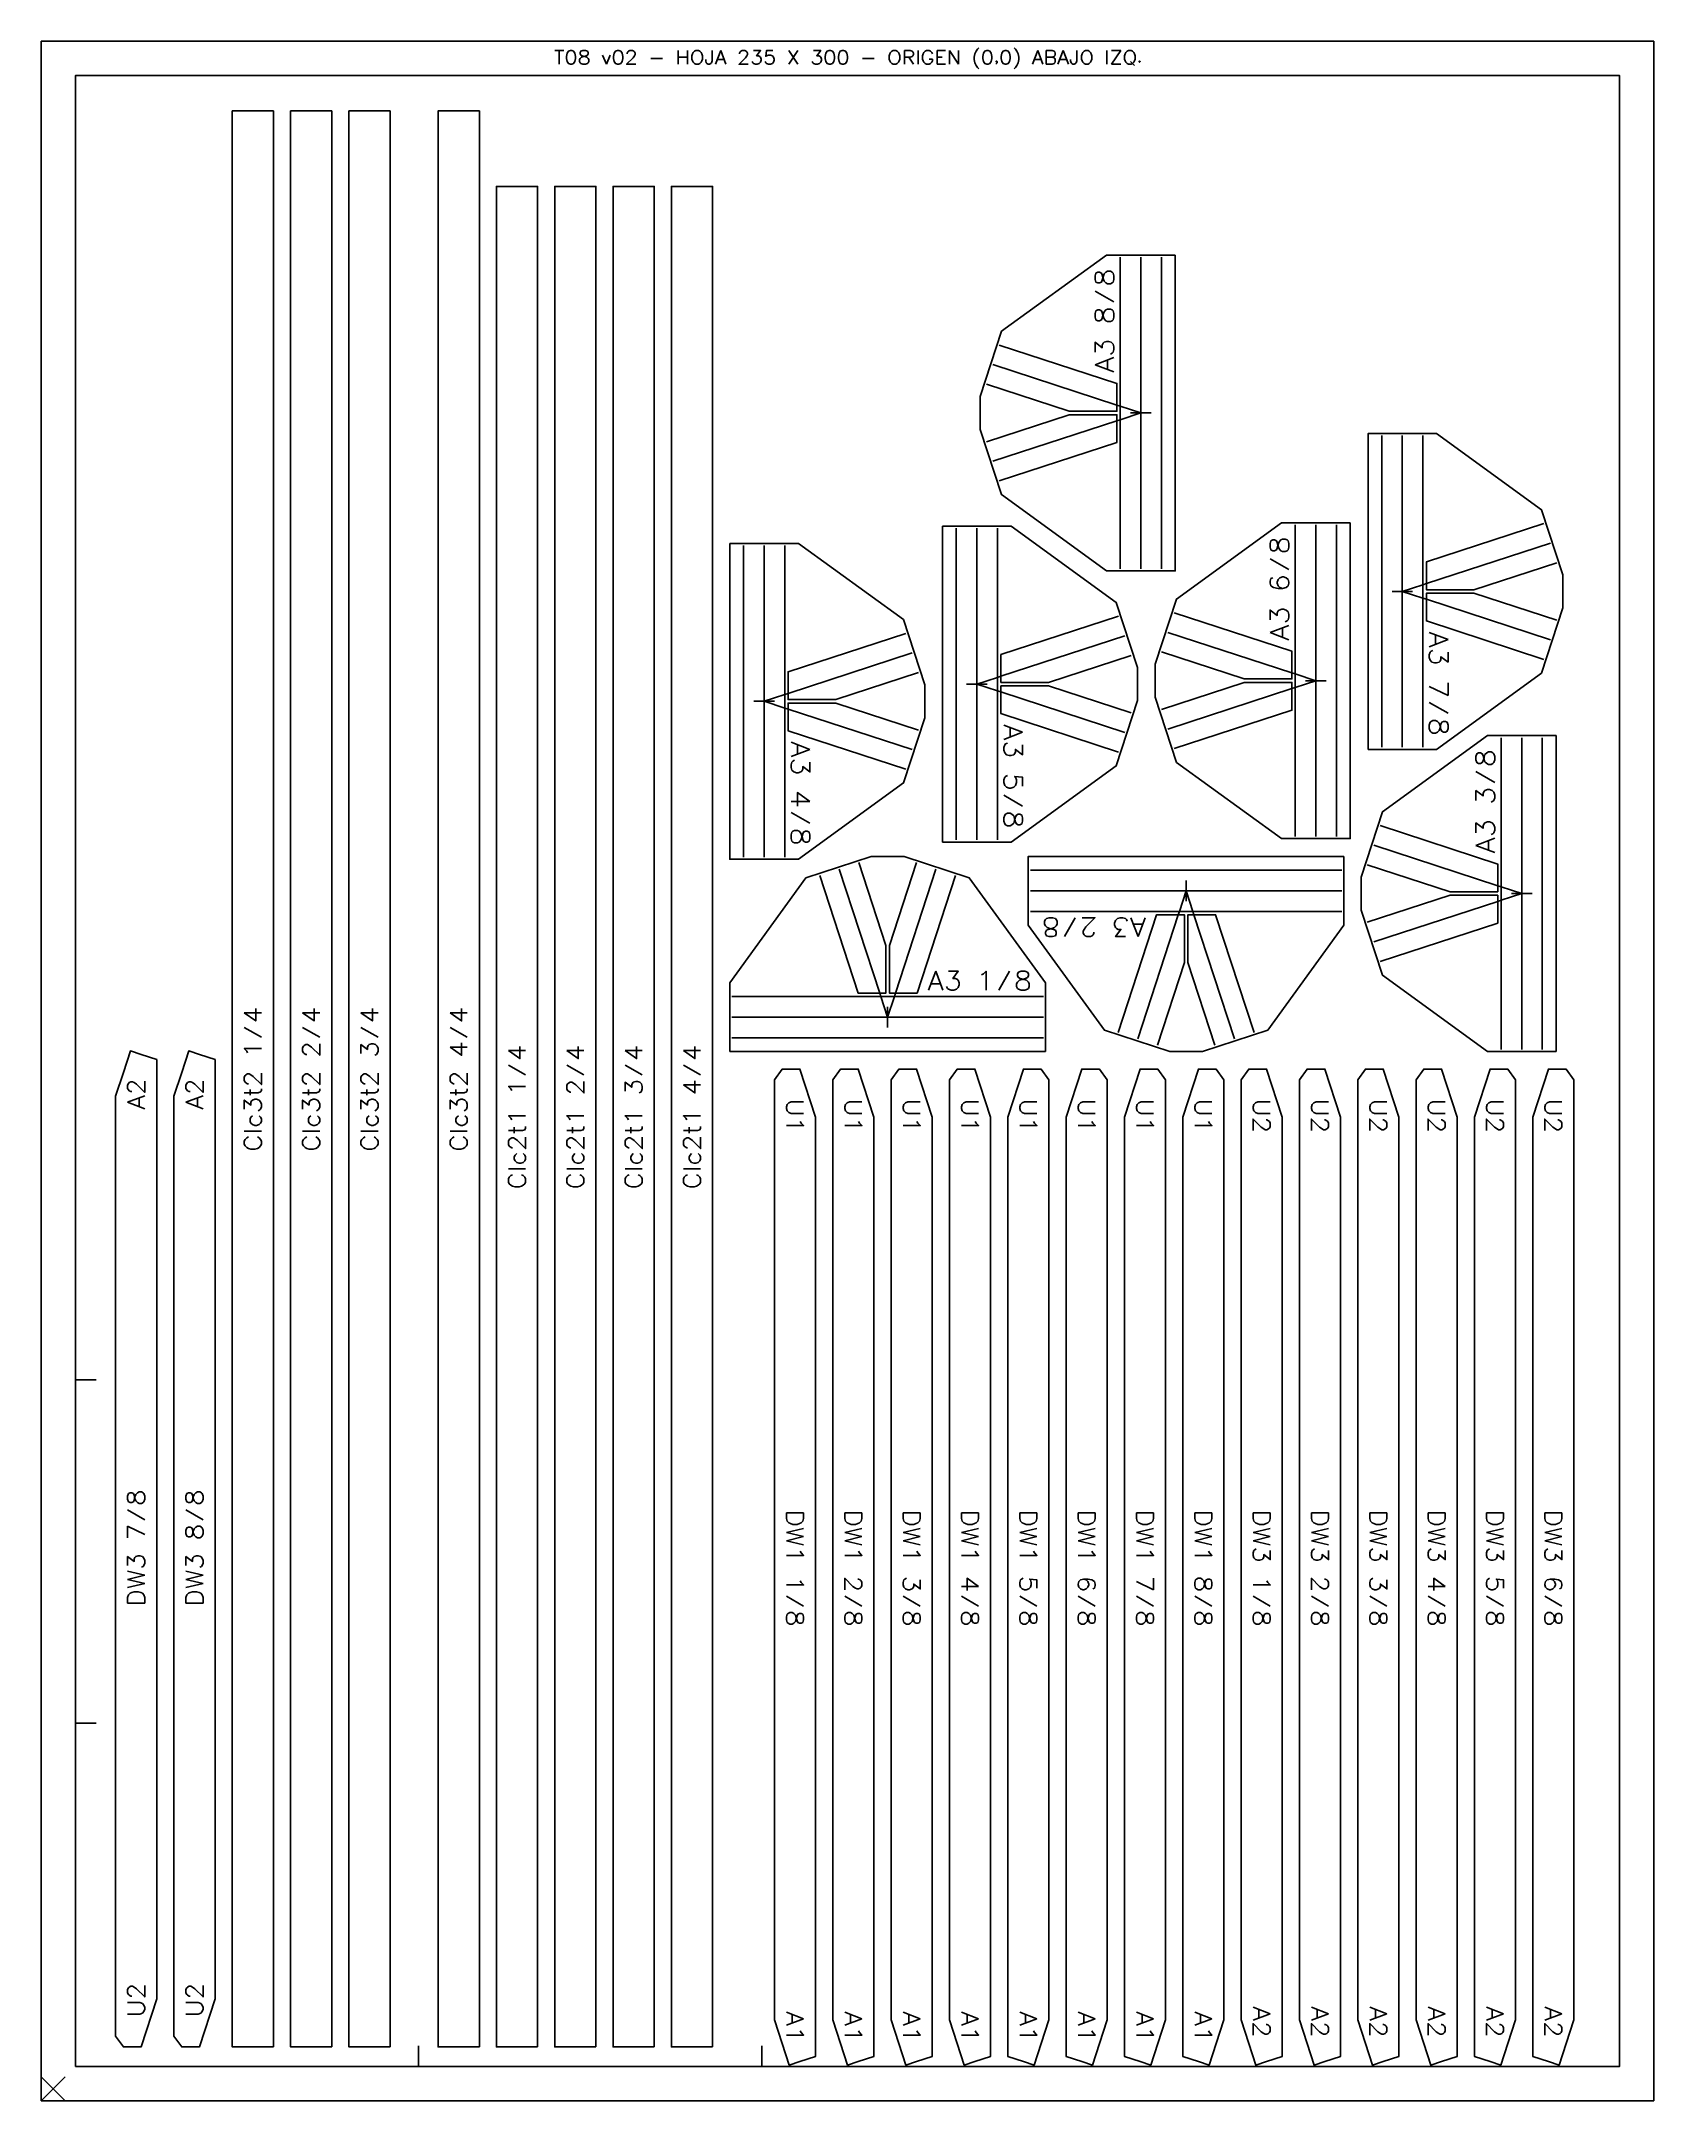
# Model space of a CAD drawing. Extents: x 0 to 235, y 0 to 300.
import ezdxf

# ---------------------------------------------------------------- set-up
doc = ezdxf.new("R2010")
doc.units = 0
for name, color, linetype in [('CORTE', 1, 'Continuous'), ('EJE', 4, 'Continuous'), ('REFERENCIA', 8, 'Continuous'), ('ROTULO', 5, 'Continuous')]:
    doc.layers.add(name, color=color, linetype=linetype)

msp = doc.modelspace()

# ---------------------------------------------------------------- linework, layer by layer
at = {"layer": 'CORTE', "color": 1, "linetype": 'CONTINUOUS'}
for points in [[(33.85, 7.85), (33.85, 289.85), (27.85, 289.85), (27.85, 7.85)], [(42.35, 7.85), (42.35, 289.85), (36.35, 289.85), (36.35, 7.85)], [(50.85, 7.85), (50.85, 289.85), (44.85, 289.85), (44.85, 7.85)], [(63.85, 7.85), (63.85, 289.85), (57.85, 289.85), (57.85, 7.85)], [(72.35, 7.85), (72.35, 278.85), (66.35, 278.85), (66.35, 7.85)], [(80.85, 7.85), (80.85, 278.85), (74.85, 278.85), (74.85, 7.85)], [(89.35, 7.85), (89.35, 278.85), (83.35, 278.85), (83.35, 7.85)], [(97.85, 7.85), (97.85, 278.85), (91.85, 278.85), (91.85, 7.85)], [(165.25, 268.85), (165.25, 222.85), (155.25, 222.85), (139.95, 233.95), (136.85, 243.45), (136.85, 248.25), (139.95, 257.75), (155.25, 268.85)], [(193.35, 196.85), (193.35, 242.85), (203.35, 242.85), (218.65, 231.75), (221.75, 222.25), (221.75, 217.45), (218.65, 207.95), (203.35, 196.85)], [(131.35, 183.35), (131.35, 229.35), (141.35, 229.35), (156.65, 218.25), (159.75, 208.75), (159.75, 203.95), (156.65, 194.45), (141.35, 183.35)], [(190.75, 229.85), (190.75, 183.85), (180.75, 183.85), (165.45, 194.95), (162.35, 204.45), (162.35, 209.25), (165.45, 218.75), (180.75, 229.85)], [(100.35, 226.85), (100.35, 180.85), (110.35, 180.85), (125.65, 191.95), (128.75, 201.45), (128.75, 206.25), (125.65, 215.75), (110.35, 226.85)], [(220.75, 152.85), (220.75, 198.85), (210.75, 198.85), (195.45, 187.75), (192.35, 178.25), (192.35, 173.45), (195.45, 163.95), (210.75, 152.85)], [(100.35, 152.85), (146.35, 152.85), (146.35, 162.85), (135.25, 178.15), (125.75, 181.25), (120.95, 181.25), (111.45, 178.15), (100.35, 162.85)], [(189.85, 181.25), (143.85, 181.25), (143.85, 171.25), (154.95, 155.95), (164.45, 152.85), (169.25, 152.85), (178.75, 155.95), (189.85, 171.25)], [(16.85, 14.8472), (16.85, 151.6652), (14.5662, 152.4106), (13.0017, 152.9212), (13.0017, 152.9212), (11.9823, 149.798), (11.9823, 149.798), (10.85, 146.3289), (10.85, 9.4106), (11.9823, 7.85), (11.9823, 7.85), (13.0017, 7.85), (14.5662, 7.85), (14.5662, 7.85)], [(25.35, 14.8472), (25.35, 151.6652), (23.0662, 152.4106), (21.5017, 152.9212), (21.5017, 152.9212), (20.4823, 149.798), (20.4823, 149.798), (19.35, 146.3289), (19.35, 9.4106), (20.4823, 7.85), (20.4823, 7.85), (21.5017, 7.85), (23.0662, 7.85), (23.0662, 7.85)], [(112.85, 143.2763), (112.85, 6.4583), (110.5662, 5.7129), (109.0017, 5.2022), (109.0017, 5.2022), (107.9823, 8.3255), (107.9823, 8.3255), (106.85, 11.7946), (106.85, 148.7129), (107.9823, 150.2735), (107.9823, 150.2735), (109.0017, 150.2735), (110.5662, 150.2735), (110.5662, 150.2735)], [(121.35, 143.2763), (121.35, 6.4583), (119.0662, 5.7129), (117.5017, 5.2022), (117.5017, 5.2022), (116.4823, 8.3255), (116.4823, 8.3255), (115.35, 11.7946), (115.35, 148.7129), (116.4823, 150.2735), (116.4823, 150.2735), (117.5017, 150.2735), (119.0662, 150.2735), (119.0662, 150.2735)], [(129.85, 143.2763), (129.85, 6.4583), (127.5662, 5.7129), (126.0017, 5.2022), (126.0017, 5.2022), (124.9823, 8.3255), (124.9823, 8.3255), (123.85, 11.7946), (123.85, 148.7129), (124.9823, 150.2735), (124.9823, 150.2735), (126.0017, 150.2735), (127.5662, 150.2735), (127.5662, 150.2735)], [(138.35, 143.2763), (138.35, 6.4583), (136.0662, 5.7129), (134.5017, 5.2022), (134.5017, 5.2022), (133.4823, 8.3255), (133.4823, 8.3255), (132.35, 11.7946), (132.35, 148.7129), (133.4823, 150.2735), (133.4823, 150.2735), (134.5017, 150.2735), (136.0662, 150.2735), (136.0662, 150.2735)], [(140.85, 143.2763), (140.85, 6.4583), (143.1338, 5.7129), (144.6983, 5.2022), (144.6983, 5.2022), (145.7177, 8.3255), (145.7177, 8.3255), (146.85, 11.7946), (146.85, 148.7129), (145.7177, 150.2735), (145.7177, 150.2735), (144.6983, 150.2735), (143.1338, 150.2735), (143.1338, 150.2735)], [(149.35, 143.2763), (149.35, 6.4583), (151.6338, 5.7129), (153.1983, 5.2022), (153.1983, 5.2022), (154.2177, 8.3255), (154.2177, 8.3255), (155.35, 11.7946), (155.35, 148.7129), (154.2177, 150.2735), (154.2177, 150.2735), (153.1983, 150.2735), (151.6338, 150.2735), (151.6338, 150.2735)], [(157.85, 143.2763), (157.85, 6.4583), (160.1338, 5.7129), (161.6983, 5.2022), (161.6983, 5.2022), (162.7177, 8.3255), (162.7177, 8.3255), (163.85, 11.7946), (163.85, 148.7129), (162.7177, 150.2735), (162.7177, 150.2735), (161.6983, 150.2735), (160.1338, 150.2735), (160.1338, 150.2735)], [(166.35, 143.2763), (166.35, 6.4583), (168.6338, 5.7129), (170.1983, 5.2022), (170.1983, 5.2022), (171.2177, 8.3255), (171.2177, 8.3255), (172.35, 11.7946), (172.35, 148.7129), (171.2177, 150.2735), (171.2177, 150.2735), (170.1983, 150.2735), (168.6338, 150.2735), (168.6338, 150.2735)], [(180.85, 143.2763), (180.85, 6.4583), (178.5662, 5.7129), (177.0017, 5.2022), (177.0017, 5.2022), (175.9823, 8.3255), (175.9823, 8.3255), (174.85, 11.7946), (174.85, 148.7129), (175.9823, 150.2735), (175.9823, 150.2735), (177.0017, 150.2735), (178.5662, 150.2735), (178.5662, 150.2735)], [(189.35, 143.2763), (189.35, 6.4583), (187.0662, 5.7129), (185.5017, 5.2022), (185.5017, 5.2022), (184.4823, 8.3255), (184.4823, 8.3255), (183.35, 11.7946), (183.35, 148.7129), (184.4823, 150.2735), (184.4823, 150.2735), (185.5017, 150.2735), (187.0662, 150.2735), (187.0662, 150.2735)], [(197.85, 143.2763), (197.85, 6.4583), (195.5662, 5.7129), (194.0017, 5.2022), (194.0017, 5.2022), (192.9823, 8.3255), (192.9823, 8.3255), (191.85, 11.7946), (191.85, 148.7129), (192.9823, 150.2735), (192.9823, 150.2735), (194.0017, 150.2735), (195.5662, 150.2735), (195.5662, 150.2735)], [(206.35, 143.2763), (206.35, 6.4583), (204.0662, 5.7129), (202.5017, 5.2022), (202.5017, 5.2022), (201.4823, 8.3255), (201.4823, 8.3255), (200.35, 11.7946), (200.35, 148.7129), (201.4823, 150.2735), (201.4823, 150.2735), (202.5017, 150.2735), (204.0662, 150.2735), (204.0662, 150.2735)], [(208.85, 143.2763), (208.85, 6.4583), (211.1338, 5.7129), (212.6983, 5.2022), (212.6983, 5.2022), (213.7177, 8.3255), (213.7177, 8.3255), (214.85, 11.7946), (214.85, 148.7129), (213.7177, 150.2735), (213.7177, 150.2735), (212.6983, 150.2735), (211.1338, 150.2735), (211.1338, 150.2735)], [(217.35, 143.2763), (217.35, 6.4583), (219.6338, 5.7129), (221.1983, 5.2022), (221.1983, 5.2022), (222.2177, 8.3255), (222.2177, 8.3255), (223.35, 11.7946), (223.35, 148.7129), (222.2177, 150.2735), (222.2177, 150.2735), (221.1983, 150.2735), (219.6338, 150.2735), (219.6338, 150.2735)]]:
    msp.add_lwpolyline(points, close=True, dxfattribs=at)
at = {"layer": 'EJE', "color": 4, "linetype": 'CONTINUOUS'}
for p, q in [((157.25, 246.8292), (157.25, 268.55)), ((163.25, 268.55), (163.25, 223.15)), ((138.6798, 252.8903), (156.75, 246.9924)), ((156.75, 246.9924), (157.25, 246.8292)), ((157.25, 244.8708), (157.25, 246.8292)), ((157.25, 246.8292), (160.25, 245.85)), ((156.75, 244.7076), (138.6798, 238.8097)), ((157.25, 244.8708), (156.75, 244.7076)), ((160.25, 245.85), (157.25, 244.8708)), ((157.25, 223.15), (157.25, 244.8708)), ((160.25, 245.85), (158.75, 245.85)), ((161.75, 245.85), (160.25, 245.85)), ((195.35, 197.15), (195.35, 242.55)), ((201.35, 242.55), (201.35, 220.8292)), ((133.35, 183.65), (133.35, 229.05)), ((139.35, 229.05), (139.35, 207.3292)), ((182.75, 207.8292), (182.75, 229.55)), ((188.75, 229.55), (188.75, 184.15)), ((102.35, 226.55), (102.35, 181.15)), ((108.35, 204.8292), (108.35, 226.55)), ((201.85, 220.9924), (219.9202, 226.8903)), ((196.85, 219.85), (198.35, 219.85)), ((198.35, 219.85), (201.35, 220.8292)), ((201.35, 218.8708), (198.35, 219.85)), ((198.35, 219.85), (199.85, 219.85)), ((201.35, 220.8292), (201.85, 220.9924)), ((201.35, 220.8292), (201.35, 218.8708)), ((201.35, 218.8708), (201.35, 197.15)), ((201.85, 218.7076), (201.35, 218.8708)), ((219.9202, 212.8097), (201.85, 218.7076)), ((139.85, 207.4924), (157.9202, 213.3903)), ((164.1798, 213.8903), (182.25, 207.9924)), ((126.9202, 210.8903), (108.85, 204.9924)), ((136.35, 206.35), (139.35, 207.3292)), ((139.35, 207.3292), (139.85, 207.4924)), ((139.35, 207.3292), (139.35, 205.3708)), ((182.25, 207.9924), (182.75, 207.8292)), ((182.75, 205.8708), (182.75, 207.8292)), ((182.75, 207.8292), (185.75, 206.85)), ((108.35, 204.8292), (105.35, 203.85)), ((108.85, 204.9924), (108.35, 204.8292)), ((108.35, 202.8708), (108.35, 204.8292)), ((134.85, 206.35), (136.35, 206.35)), ((139.35, 205.3708), (136.35, 206.35)), ((136.35, 206.35), (137.85, 206.35)), ((139.35, 205.3708), (139.35, 183.65)), ((139.85, 205.2076), (139.35, 205.3708)), ((157.9202, 199.3097), (139.85, 205.2076)), ((182.25, 205.7076), (164.1798, 199.8097)), ((182.75, 205.8708), (182.25, 205.7076)), ((185.75, 206.85), (182.75, 205.8708)), ((182.75, 184.15), (182.75, 205.8708)), ((185.75, 206.85), (184.25, 206.85)), ((187.25, 206.85), (185.75, 206.85)), ((103.85, 203.85), (105.35, 203.85)), ((105.35, 203.85), (108.35, 202.8708)), ((105.35, 203.85), (106.85, 203.85)), ((108.35, 181.15), (108.35, 202.8708)), ((108.35, 202.8708), (108.85, 202.7076)), ((108.85, 202.7076), (126.9202, 196.8097)), ((212.75, 198.55), (212.75, 176.8292)), ((218.75, 153.15), (218.75, 198.55)), ((212.25, 176.9924), (194.1798, 182.8903)), ((116.3097, 179.4202), (122.2076, 161.35)), ((124.4924, 161.35), (130.3903, 179.4202)), ((189.55, 179.25), (144.15, 179.25)), ((166.85, 177.75), (166.85, 176.25)), ((166.85, 176.25), (165.8708, 173.25)), ((167.8292, 173.25), (166.85, 176.25)), ((166.85, 176.25), (166.85, 174.75)), ((194.1798, 168.8097), (212.25, 174.7076)), ((212.75, 176.8292), (212.25, 176.9924)), ((212.25, 174.7076), (212.75, 174.8708)), ((212.75, 176.8292), (212.75, 174.8708)), ((215.75, 175.85), (212.75, 176.8292)), ((212.75, 174.8708), (215.75, 175.85)), ((212.75, 174.8708), (212.75, 153.15)), ((215.75, 175.85), (214.25, 175.85)), ((217.25, 175.85), (215.75, 175.85)), ((144.15, 173.25), (165.8708, 173.25)), ((165.7076, 172.75), (159.8097, 154.6798)), ((165.8708, 173.25), (165.7076, 172.75)), ((165.8708, 173.25), (167.8292, 173.25)), ((167.8292, 173.25), (189.55, 173.25)), ((167.9924, 172.75), (167.8292, 173.25)), ((173.8903, 154.6798), (167.9924, 172.75)), ((122.3708, 160.85), (100.65, 160.85)), ((122.2076, 161.35), (122.3708, 160.85)), ((124.3292, 160.85), (122.3708, 160.85)), ((122.3708, 160.85), (123.35, 157.85)), ((123.35, 157.85), (124.3292, 160.85)), ((123.35, 157.85), (123.35, 159.35)), ((124.3292, 160.85), (124.4924, 161.35)), ((146.05, 160.85), (124.3292, 160.85)), ((123.35, 156.35), (123.35, 157.85)), ((100.65, 154.85), (146.05, 154.85))]:
    msp.add_line(p, q, dxfattribs=at)
for points in [[(160.25, 268.55), (160.25, 247.35), (160.25, 245.85)], [(156.75, 246.9924), (156.75, 250.1481), (139.6104, 255.7423)], [(137.7491, 250.0383), (149.8154, 246.1), (156.75, 246.1), (156.75, 246.9924)], [(156.75, 244.7076), (156.75, 245.6), (149.8154, 245.6), (137.7491, 241.6617)], [(139.6104, 235.9577), (156.75, 241.5519), (156.75, 244.7076)], [(160.25, 245.85), (160.25, 244.35), (160.25, 223.15)], [(198.35, 219.85), (198.35, 221.35), (198.35, 242.55)], [(136.35, 206.35), (136.35, 207.85), (136.35, 229.05)], [(185.75, 229.55), (185.75, 208.35), (185.75, 206.85)], [(218.9896, 229.7423), (201.85, 224.1481), (201.85, 220.9924)], [(105.35, 226.55), (105.35, 205.35), (105.35, 203.85)], [(201.85, 220.9924), (201.85, 220.1), (208.7846, 220.1), (220.8509, 224.0383)], [(198.35, 197.15), (198.35, 218.35), (198.35, 219.85)], [(220.8509, 215.6617), (208.7846, 219.6), (201.85, 219.6), (201.85, 218.7076)], [(156.9896, 216.2423), (139.85, 210.6481), (139.85, 207.4924)], [(182.25, 207.9924), (182.25, 211.1481), (165.1104, 216.7423)], [(201.85, 218.7076), (201.85, 215.5519), (218.9896, 209.9577)], [(108.85, 204.9924), (108.85, 208.1481), (125.9896, 213.7423)], [(139.85, 207.4924), (139.85, 206.6), (146.7846, 206.6), (158.8509, 210.5383)], [(163.2491, 211.0383), (175.3154, 207.1), (182.25, 207.1), (182.25, 207.9924)], [(127.8509, 208.0383), (115.7846, 204.1), (108.85, 204.1), (108.85, 204.9924)], [(136.35, 183.65), (136.35, 204.85), (136.35, 206.35)], [(158.8509, 202.1617), (146.7846, 206.1), (139.85, 206.1), (139.85, 205.2076)], [(139.85, 205.2076), (139.85, 202.0519), (156.9896, 196.4577)], [(182.25, 205.7076), (182.25, 206.6), (175.3154, 206.6), (163.2491, 202.6617)], [(165.1104, 196.9577), (182.25, 202.5519), (182.25, 205.7076)], [(185.75, 206.85), (185.75, 205.35), (185.75, 184.15)], [(105.35, 203.85), (105.35, 202.35), (105.35, 181.15)], [(108.85, 202.7076), (108.85, 203.6), (115.7846, 203.6), (127.8509, 199.6617)], [(125.9896, 193.9577), (108.85, 199.5519), (108.85, 202.7076)], [(215.75, 175.85), (215.75, 177.35), (215.75, 198.55)], [(195.1104, 185.7423), (212.25, 180.1481), (212.25, 176.9924)], [(119.1617, 180.3509), (123.1, 168.2846), (123.1, 161.35), (122.2076, 161.35)], [(124.4924, 161.35), (123.6, 161.35), (123.6, 168.2846), (127.5383, 180.3509)], [(212.25, 176.9924), (212.25, 176.1), (205.3154, 176.1), (193.2491, 180.0383)], [(122.2076, 161.35), (119.0519, 161.35), (113.4577, 178.4896)], [(133.2423, 178.4896), (127.6481, 161.35), (124.4924, 161.35)], [(166.85, 176.25), (165.35, 176.25), (144.15, 176.25)], [(189.55, 176.25), (168.35, 176.25), (166.85, 176.25)], [(193.2491, 171.6617), (205.3154, 175.6), (212.25, 175.6), (212.25, 174.7076)], [(212.25, 174.7076), (212.25, 171.5519), (195.1104, 165.9577)], [(215.75, 153.15), (215.75, 174.35), (215.75, 175.85)], [(156.9577, 155.6104), (162.5519, 172.75), (165.7076, 172.75)], [(165.7076, 172.75), (166.6, 172.75), (166.6, 165.8154), (162.6617, 153.7491)], [(171.0383, 153.7491), (167.1, 165.8154), (167.1, 172.75), (167.9924, 172.75)], [(167.9924, 172.75), (171.1481, 172.75), (176.7423, 155.6104)], [(100.65, 157.85), (121.85, 157.85), (123.35, 157.85)], [(123.35, 157.85), (124.85, 157.85), (146.05, 157.85)]]:
    msp.add_lwpolyline(points, dxfattribs=at)
at = {"layer": 'REFERENCIA', "color": 8, "linetype": 'CONTINUOUS'}
for p, q in [((74.8333, 298.6429), (76.1667, 298.6429)), ((75.5, 298.6429), (75.5, 296.6429)), ((81.7857, 297.9762), (82.3571, 296.6429)), ((82.9286, 297.9762), (82.3571, 296.6429)), ((88.8333, 297.5), (90.5476, 297.5)), ((92.8333, 298.6429), (92.8333, 296.6429)), ((92.8333, 297.6905), (94.1667, 297.6905)), ((94.1667, 298.6429), (94.1667, 296.6429)), ((99.0238, 298.6429), (98.2619, 296.6429)), ((98.5476, 297.3095), (99.5, 297.3095)), ((99.0238, 298.6429), (99.7857, 296.6429)), ((108.9286, 298.6429), (110.2619, 296.6429)), ((110.2619, 298.6429), (108.9286, 296.6429)), ((119.6905, 297.5), (121.4048, 297.5)), ((125.7857, 298.6429), (125.7857, 296.6429)), ((126.4524, 297.6905), (127.119, 296.6429)), ((127.7857, 298.6429), (127.7857, 296.6429)), ((129.4048, 297.4048), (129.881, 297.4048)), ((130.5476, 298.6429), (130.5476, 296.6429)), ((130.5476, 298.6429), (131.7857, 298.6429)), ((130.5476, 297.6905), (131.3095, 297.6905)), ((132.3571, 298.6429), (132.3571, 296.6429)), ((132.3571, 298.6429), (133.6905, 296.6429)), ((133.6905, 298.6429), (133.6905, 296.6429)), ((145.2143, 298.6429), (144.4524, 296.6429)), ((144.7381, 297.3095), (145.6905, 297.3095)), ((145.2143, 298.6429), (145.9762, 296.6429)), ((146.4524, 298.6429), (146.4524, 296.6429)), ((148.9286, 298.6429), (148.1667, 296.6429)), ((148.4524, 297.3095), (149.4048, 297.3095)), ((148.9286, 298.6429), (149.6905, 296.6429)), ((155.3095, 298.6429), (155.3095, 296.6429)), ((157.3095, 298.6429), (155.9762, 296.6429)), ((155.9762, 298.6429), (157.3095, 298.6429)), ((158.7381, 297.0238), (159.3095, 296.4524)), ((130.5476, 296.6429), (131.7857, 296.6429)), ((155.9762, 296.6429), (157.3095, 296.6429)), ((0, 0), (3.5, 3.5)), ((0, 3.5), (3.5, 0))]:
    msp.add_line(p, q, dxfattribs=at)
for points in [[(0, 0), (235, 0), (235, 300), (0, 300), (0, 0)], [(77.119, 298.6429), (76.8333, 298.5476), (76.6429, 298.2619), (76.5476, 297.7857), (76.5476, 297.5), (76.6429, 297.0238), (76.8333, 296.7381), (77.119, 296.6429), (77.3095, 296.6429), (77.5952, 296.7381), (77.7857, 297.0238), (77.881, 297.5), (77.881, 297.7857), (77.7857, 298.2619), (77.5952, 298.5476), (77.3095, 298.6429), (77.119, 298.6429)], [(78.9286, 298.6429), (78.6429, 298.5476), (78.5476, 298.3571), (78.5476, 298.1667), (78.6429, 297.9762), (78.8333, 297.881), (79.2143, 297.7857), (79.5, 297.6905), (79.6905, 297.5), (79.7857, 297.3095), (79.7857, 297.0238), (79.6905, 296.8333), (79.5952, 296.7381), (79.3095, 296.6429), (78.9286, 296.6429), (78.6429, 296.7381), (78.5476, 296.8333), (78.4524, 297.0238), (78.4524, 297.3095), (78.5476, 297.5), (78.7381, 297.6905), (79.0238, 297.7857), (79.4048, 297.881), (79.5952, 297.9762), (79.6905, 298.1667), (79.6905, 298.3571), (79.5952, 298.5476), (79.3095, 298.6429), (78.9286, 298.6429)], [(83.9762, 298.6429), (83.6905, 298.5476), (83.5, 298.2619), (83.4048, 297.7857), (83.4048, 297.5), (83.5, 297.0238), (83.6905, 296.7381), (83.9762, 296.6429), (84.1667, 296.6429), (84.4524, 296.7381), (84.6429, 297.0238), (84.7381, 297.5), (84.7381, 297.7857), (84.6429, 298.2619), (84.4524, 298.5476), (84.1667, 298.6429), (83.9762, 298.6429)], [(85.4048, 298.1667), (85.4048, 298.2619), (85.5, 298.4524), (85.5952, 298.5476), (85.7857, 298.6429), (86.1667, 298.6429), (86.3571, 298.5476), (86.4524, 298.4524), (86.5476, 298.2619), (86.5476, 298.0714), (86.4524, 297.881), (86.2619, 297.5952), (85.3095, 296.6429), (86.6429, 296.6429)], [(95.4048, 298.6429), (95.2143, 298.5476), (95.0238, 298.3571), (94.9286, 298.1667), (94.8333, 297.881), (94.8333, 297.4048), (94.9286, 297.119), (95.0238, 296.9286), (95.2143, 296.7381), (95.4048, 296.6429), (95.7857, 296.6429), (95.9762, 296.7381), (96.1667, 296.9286), (96.2619, 297.119), (96.3571, 297.4048), (96.3571, 297.881), (96.2619, 298.1667), (96.1667, 298.3571), (95.9762, 298.5476), (95.7857, 298.6429), (95.4048, 298.6429)], [(97.7857, 298.6429), (97.7857, 297.119), (97.6905, 296.8333), (97.5952, 296.7381), (97.4048, 296.6429), (97.2143, 296.6429), (97.0238, 296.7381), (96.9286, 296.8333), (96.8333, 297.119), (96.8333, 297.3095)], [(101.7857, 298.1667), (101.7857, 298.2619), (101.881, 298.4524), (101.9762, 298.5476), (102.1667, 298.6429), (102.5476, 298.6429), (102.7381, 298.5476), (102.8333, 298.4524), (102.9286, 298.2619), (102.9286, 298.0714), (102.8333, 297.881), (102.6429, 297.5952), (101.6905, 296.6429), (103.0238, 296.6429)], [(103.7857, 298.6429), (104.8333, 298.6429), (104.2619, 297.881), (104.5476, 297.881), (104.7381, 297.7857), (104.8333, 297.6905), (104.9286, 297.4048), (104.9286, 297.2143), (104.8333, 296.9286), (104.6429, 296.7381), (104.3571, 296.6429), (104.0714, 296.6429), (103.7857, 296.7381), (103.6905, 296.8333), (103.5952, 297.0238)], [(106.6429, 298.6429), (105.6905, 298.6429), (105.5952, 297.7857), (105.6905, 297.881), (105.9762, 297.9762), (106.2619, 297.9762), (106.5476, 297.881), (106.7381, 297.6905), (106.8333, 297.4048), (106.8333, 297.2143), (106.7381, 296.9286), (106.5476, 296.7381), (106.2619, 296.6429), (105.9762, 296.6429), (105.6905, 296.7381), (105.5952, 296.8333), (105.5, 297.0238)], [(112.5476, 298.6429), (113.5952, 298.6429), (113.0238, 297.881), (113.3095, 297.881), (113.5, 297.7857), (113.5952, 297.6905), (113.6905, 297.4048), (113.6905, 297.2143), (113.5952, 296.9286), (113.4048, 296.7381), (113.119, 296.6429), (112.8333, 296.6429), (112.5476, 296.7381), (112.4524, 296.8333), (112.3571, 297.0238)], [(114.8333, 298.6429), (114.5476, 298.5476), (114.3571, 298.2619), (114.2619, 297.7857), (114.2619, 297.5), (114.3571, 297.0238), (114.5476, 296.7381), (114.8333, 296.6429), (115.0238, 296.6429), (115.3095, 296.7381), (115.5, 297.0238), (115.5952, 297.5), (115.5952, 297.7857), (115.5, 298.2619), (115.3095, 298.5476), (115.0238, 298.6429), (114.8333, 298.6429)], [(116.7381, 298.6429), (116.4524, 298.5476), (116.2619, 298.2619), (116.1667, 297.7857), (116.1667, 297.5), (116.2619, 297.0238), (116.4524, 296.7381), (116.7381, 296.6429), (116.9286, 296.6429), (117.2143, 296.7381), (117.4048, 297.0238), (117.5, 297.5), (117.5, 297.7857), (117.4048, 298.2619), (117.2143, 298.5476), (116.9286, 298.6429), (116.7381, 298.6429)], [(124.1667, 298.6429), (123.9762, 298.5476), (123.7857, 298.3571), (123.6905, 298.1667), (123.5952, 297.881), (123.5952, 297.4048), (123.6905, 297.119), (123.7857, 296.9286), (123.9762, 296.7381), (124.1667, 296.6429), (124.5476, 296.6429), (124.7381, 296.7381), (124.9286, 296.9286), (125.0238, 297.119), (125.119, 297.4048), (125.119, 297.881), (125.0238, 298.1667), (124.9286, 298.3571), (124.7381, 298.5476), (124.5476, 298.6429), (124.1667, 298.6429)], [(125.7857, 298.6429), (126.6429, 298.6429), (126.9286, 298.5476), (127.0238, 298.4524), (127.119, 298.2619), (127.119, 298.0714), (127.0238, 297.881), (126.9286, 297.7857), (126.6429, 297.6905), (125.7857, 297.6905)], [(129.881, 298.1667), (129.7857, 298.3571), (129.5952, 298.5476), (129.4048, 298.6429), (129.0238, 298.6429), (128.8333, 298.5476), (128.6429, 298.3571), (128.5476, 298.1667), (128.4524, 297.881), (128.4524, 297.4048), (128.5476, 297.119), (128.6429, 296.9286), (128.8333, 296.7381), (129.0238, 296.6429), (129.4048, 296.6429), (129.5952, 296.7381), (129.7857, 296.9286), (129.881, 297.119), (129.881, 297.4048)], [(136.6429, 299.0238), (136.4524, 298.8333), (136.2619, 298.5476), (136.0714, 298.1667), (135.9762, 297.6905), (135.9762, 297.3095), (136.0714, 296.8333), (136.2619, 296.4524), (136.4524, 296.1667), (136.6429, 295.9762)], [(137.7857, 298.6429), (137.5, 298.5476), (137.3095, 298.2619), (137.2143, 297.7857), (137.2143, 297.5), (137.3095, 297.0238), (137.5, 296.7381), (137.7857, 296.6429), (137.9762, 296.6429), (138.2619, 296.7381), (138.4524, 297.0238), (138.5476, 297.5), (138.5476, 297.7857), (138.4524, 298.2619), (138.2619, 298.5476), (137.9762, 298.6429), (137.7857, 298.6429)], [(139.3095, 297.0238), (139.2143, 296.9286), (139.119, 297.0238), (139.2143, 297.119), (139.3095, 297.0238), (139.3095, 296.8333), (139.119, 296.6429)], [(140.4524, 298.6429), (140.1667, 298.5476), (139.9762, 298.2619), (139.881, 297.7857), (139.881, 297.5), (139.9762, 297.0238), (140.1667, 296.7381), (140.4524, 296.6429), (140.6429, 296.6429), (140.9286, 296.7381), (141.119, 297.0238), (141.2143, 297.5), (141.2143, 297.7857), (141.119, 298.2619), (140.9286, 298.5476), (140.6429, 298.6429), (140.4524, 298.6429)], [(141.7857, 299.0238), (141.9762, 298.8333), (142.1667, 298.5476), (142.3571, 298.1667), (142.4524, 297.6905), (142.4524, 297.3095), (142.3571, 296.8333), (142.1667, 296.4524), (141.9762, 296.1667), (141.7857, 295.9762)], [(146.4524, 298.6429), (147.3095, 298.6429), (147.5952, 298.5476), (147.6905, 298.4524), (147.7857, 298.2619), (147.7857, 298.0714), (147.6905, 297.881), (147.5952, 297.7857), (147.3095, 297.6905)], [(146.4524, 297.6905), (147.3095, 297.6905), (147.5952, 297.5952), (147.6905, 297.5), (147.7857, 297.3095), (147.7857, 297.0238), (147.6905, 296.8333), (147.5952, 296.7381), (147.3095, 296.6429), (146.4524, 296.6429)], [(150.9286, 298.6429), (150.9286, 297.119), (150.8333, 296.8333), (150.7381, 296.7381), (150.5476, 296.6429), (150.3571, 296.6429), (150.1667, 296.7381), (150.0714, 296.8333), (149.9762, 297.119), (149.9762, 297.3095)], [(152.1667, 298.6429), (151.9762, 298.5476), (151.7857, 298.3571), (151.6905, 298.1667), (151.5952, 297.881), (151.5952, 297.4048), (151.6905, 297.119), (151.7857, 296.9286), (151.9762, 296.7381), (152.1667, 296.6429), (152.5476, 296.6429), (152.7381, 296.7381), (152.9286, 296.9286), (153.0238, 297.119), (153.119, 297.4048), (153.119, 297.881), (153.0238, 298.1667), (152.9286, 298.3571), (152.7381, 298.5476), (152.5476, 298.6429), (152.1667, 298.6429)], [(158.4524, 298.6429), (158.2619, 298.5476), (158.0714, 298.3571), (157.9762, 298.1667), (157.881, 297.881), (157.881, 297.4048), (157.9762, 297.119), (158.0714, 296.9286), (158.2619, 296.7381), (158.4524, 296.6429), (158.8333, 296.6429), (159.0238, 296.7381), (159.2143, 296.9286), (159.3095, 297.119), (159.4048, 297.4048), (159.4048, 297.881), (159.3095, 298.1667), (159.2143, 298.3571), (159.0238, 298.5476), (158.8333, 298.6429), (158.4524, 298.6429)], [(160.0714, 297.119), (159.9762, 297.0238), (160.0714, 296.9286), (160.1667, 297.0238), (160.0714, 297.119)], [(5, 5), (230, 5), (230, 295), (5, 295), (5, 5)]]:
    msp.add_lwpolyline(points, dxfattribs=at)
at = {"layer": 'ROTULO', "color": 5, "linetype": 'CONTINUOUS'}
for p, q in [((153.575, 263.6024), (156.325, 262.031)), ((153.575, 252.8643), (156.325, 253.9119)), ((153.575, 252.8643), (156.325, 251.8167)), ((155.4083, 252.2095), (155.4083, 253.519)), ((179.075, 224.6024), (181.825, 223.031)), ((179.075, 213.8643), (181.825, 214.9119)), ((179.075, 213.8643), (181.825, 212.8167)), ((180.9083, 213.2095), (180.9083, 214.519)), ((205.025, 212.8357), (202.275, 213.8833)), ((203.1917, 213.4905), (203.1917, 212.181)), ((205.025, 212.8357), (202.275, 211.7881)), ((205.025, 204.7167), (202.275, 206.0262)), ((205.025, 206.55), (205.025, 204.7167)), ((205.025, 202.0976), (202.275, 203.669)), ((143.025, 199.3357), (140.275, 200.3833)), ((143.025, 199.3357), (140.275, 198.2881)), ((141.1917, 199.9905), (141.1917, 198.681)), ((112.025, 196.8357), (109.275, 197.8833)), ((112.025, 196.8357), (109.275, 195.7881)), ((110.1917, 197.4905), (110.1917, 196.181)), ((209.075, 193.6024), (211.825, 192.031)), ((112.025, 189.2405), (109.275, 189.2405)), ((143.025, 188.5976), (140.275, 190.169)), ((112.025, 186.0976), (109.275, 187.669)), ((209.075, 182.8643), (211.825, 183.9119)), ((210.9083, 182.2095), (210.9083, 183.519)), ((209.075, 182.8643), (211.825, 181.8167)), ((149.0976, 169.575), (150.669, 172.325)), ((159.8357, 169.575), (158.7881, 172.325)), ((160.4905, 171.4083), (159.181, 171.4083)), ((159.8357, 169.575), (160.8833, 172.325)), ((130.3643, 164.525), (129.3167, 161.775)), ((129.7095, 162.6917), (131.019, 162.6917)), ((130.3643, 164.525), (131.4119, 161.775)), ((141.1024, 164.525), (139.531, 161.775)), ((29.6, 158.4929), (32.1, 158.4929)), ((29.6, 156.35), (32.1, 154.9214)), ((38.1, 158.4929), (40.6, 158.4929)), ((38.1, 156.35), (40.6, 154.9214)), ((46.6, 158.4929), (49.1, 158.4929)), ((46.6, 156.35), (49.1, 154.9214)), ((59.6, 158.4929), (62.1, 158.4929)), ((59.6, 156.35), (62.1, 154.9214)), ((59.6, 153.4929), (62.1, 153.4929)), ((68.1, 152.9929), (70.6, 152.9929)), ((68.1, 150.85), (70.6, 149.4214)), ((76.6, 152.9929), (79.1, 152.9929)), ((76.6, 150.85), (79.1, 149.4214)), ((85.1, 152.9929), (87.6, 152.9929)), ((85.1, 150.85), (87.6, 149.4214)), ((93.6, 152.9929), (96.1, 152.9929)), ((93.6, 150.85), (96.1, 149.4214)), ((30.4333, 146.469), (30.4333, 147.3024)), ((38.9333, 146.469), (38.9333, 147.3024)), ((47.4333, 146.469), (47.4333, 147.3024)), ((60.4333, 146.469), (60.4333, 147.3024)), ((93.6, 147.9929), (96.1, 147.9929)), ((12.6, 145.4476), (15.1, 146.4)), ((12.6, 145.4476), (15.1, 144.4953)), ((14.2667, 144.8524), (14.2667, 146.0429)), ((21.1, 145.4476), (23.6, 146.4)), ((21.1, 145.4476), (23.6, 144.4953)), ((22.7667, 144.8524), (22.7667, 146.0429)), ((29.6, 141.231), (32.1, 141.231)), ((38.1, 141.231), (40.6, 141.231)), ((46.6, 141.231), (49.1, 141.231)), ((59.6, 141.231), (62.1, 141.231)), ((68.9333, 140.969), (68.9333, 141.8024)), ((77.4333, 140.969), (77.4333, 141.8024)), ((85.9333, 140.969), (85.9333, 141.8024)), ((94.4333, 140.969), (94.4333, 141.8024)), ((68.1, 135.731), (70.6, 135.731)), ((76.6, 135.731), (79.1, 135.731)), ((85.1, 135.731), (87.6, 135.731)), ((93.6, 135.731), (96.1, 135.731)), ((5, 5), (5, 105)), ((5, 105), (8, 105)), ((12.6, 86.0642), (15.1, 84.6357)), ((21.1, 86.0642), (23.6, 84.6357)), ((111.1, 85.6307), (108.6, 85.6307)), ((119.6, 85.6307), (117.1, 85.6307)), ((128.1, 85.6307), (125.6, 85.6307)), ((136.6, 85.6307), (134.1, 85.6307)), ((145.1, 85.6307), (142.6, 85.6307)), ((153.6, 85.6307), (151.1, 85.6307)), ((162.1, 85.6307), (159.6, 85.6307)), ((170.6, 85.6307), (168.1, 85.6307)), ((179.1, 85.6307), (176.6, 85.6307)), ((187.6, 85.6307), (185.1, 85.6307)), ((196.1, 85.6307), (193.6, 85.6307)), ((204.6, 85.6307), (202.1, 85.6307)), ((213.1, 85.6307), (210.6, 85.6307)), ((221.6, 85.6307), (219.1, 85.6307)), ((12.6, 83.6833), (15.1, 82.4928)), ((12.6, 82.0166), (12.6, 83.6833)), ((111.1, 83.3688), (108.6, 82.7736)), ((111.1, 82.1783), (108.6, 82.7736)), ((111.1, 82.1783), (108.6, 81.5831)), ((111.1, 80.9878), (108.6, 81.5831)), ((119.6, 83.3688), (117.1, 82.7736)), ((119.6, 82.1783), (117.1, 82.7736)), ((119.6, 82.1783), (117.1, 81.5831)), ((119.6, 80.9878), (117.1, 81.5831)), ((128.1, 83.3688), (125.6, 82.7736)), ((128.1, 82.1783), (125.6, 82.7736)), ((128.1, 82.1783), (125.6, 81.5831)), ((128.1, 80.9878), (125.6, 81.5831)), ((136.6, 83.3688), (134.1, 82.7736)), ((136.6, 82.1783), (134.1, 82.7736)), ((136.6, 82.1783), (134.1, 81.5831)), ((136.6, 80.9878), (134.1, 81.5831)), ((145.1, 83.3688), (142.6, 82.7736)), ((145.1, 82.1783), (142.6, 82.7736)), ((145.1, 82.1783), (142.6, 81.5831)), ((145.1, 80.9878), (142.6, 81.5831)), ((153.6, 83.3688), (151.1, 82.7736)), ((153.6, 82.1783), (151.1, 82.7736)), ((153.6, 82.1783), (151.1, 81.5831)), ((153.6, 80.9878), (151.1, 81.5831)), ((162.1, 83.3688), (159.6, 82.7736)), ((162.1, 82.1783), (159.6, 82.7736)), ((162.1, 82.1783), (159.6, 81.5831)), ((162.1, 80.9878), (159.6, 81.5831)), ((170.6, 83.3688), (168.1, 82.7736)), ((170.6, 82.1783), (168.1, 82.7736)), ((170.6, 82.1783), (168.1, 81.5831)), ((170.6, 80.9878), (168.1, 81.5831)), ((179.1, 83.3688), (176.6, 82.7736)), ((179.1, 82.1783), (176.6, 82.7736)), ((179.1, 82.1783), (176.6, 81.5831)), ((179.1, 80.9878), (176.6, 81.5831)), ((187.6, 83.3688), (185.1, 82.7736)), ((187.6, 82.1783), (185.1, 82.7736)), ((187.6, 82.1783), (185.1, 81.5831)), ((187.6, 80.9878), (185.1, 81.5831)), ((196.1, 83.3688), (193.6, 82.7736)), ((196.1, 82.1783), (193.6, 82.7736)), ((196.1, 82.1783), (193.6, 81.5831)), ((196.1, 80.9878), (193.6, 81.5831)), ((204.6, 83.3688), (202.1, 82.7736)), ((204.6, 82.1783), (202.1, 82.7736)), ((204.6, 82.1783), (202.1, 81.5831)), ((204.6, 80.9878), (202.1, 81.5831)), ((213.1, 83.3688), (210.6, 82.7736)), ((213.1, 82.1783), (210.6, 82.7736)), ((213.1, 82.1783), (210.6, 81.5831)), ((213.1, 80.9878), (210.6, 81.5831)), ((221.6, 83.3688), (219.1, 82.7736)), ((221.6, 82.1783), (219.1, 82.7736)), ((221.6, 82.1783), (219.1, 81.5831)), ((221.6, 80.9878), (219.1, 81.5831)), ((12.6, 77.1357), (15.1, 76.5404)), ((12.6, 75.9452), (15.1, 76.5404)), ((12.6, 75.9452), (15.1, 75.3499)), ((12.6, 74.7547), (15.1, 75.3499)), ((21.1, 77.1357), (23.6, 76.5404)), ((21.1, 75.9452), (23.6, 76.5404)), ((21.1, 75.9452), (23.6, 75.3499)), ((21.1, 74.7547), (23.6, 75.3499)), ((162.1, 74.4402), (159.6, 75.6307)), ((162.1, 76.1069), (162.1, 74.4402)), ((12.6, 72.4928), (15.1, 72.4928)), ((21.1, 72.4928), (23.6, 72.4928)), ((111.1, 72.0593), (108.6, 73.4878)), ((119.6, 72.0593), (117.1, 73.4878)), ((128.1, 72.0593), (125.6, 73.4878)), ((136.6, 74.9164), (134.1, 74.9164)), ((136.6, 72.0593), (134.1, 73.4878)), ((145.1, 72.0593), (142.6, 73.4878)), ((153.6, 72.0593), (151.1, 73.4878)), ((162.1, 72.0593), (159.6, 73.4878)), ((170.6, 72.0593), (168.1, 73.4878)), ((179.1, 72.0593), (176.6, 73.4878)), ((187.6, 72.0593), (185.1, 73.4878)), ((196.1, 72.0593), (193.6, 73.4878)), ((204.6, 74.9164), (202.1, 74.9164)), ((204.6, 72.0593), (202.1, 73.4878)), ((213.1, 72.0593), (210.6, 73.4878)), ((221.6, 72.0593), (219.1, 73.4878)), ((5, 55), (8, 55)), ((111.1, 11.9616), (108.6, 12.9139)), ((109.4333, 12.5568), (109.4333, 11.3663)), ((119.6, 11.9616), (117.1, 12.9139)), ((117.9333, 12.5568), (117.9333, 11.3663)), ((128.1, 11.9616), (125.6, 12.9139)), ((126.4333, 12.5568), (126.4333, 11.3663)), ((136.6, 11.9616), (134.1, 12.9139)), ((134.9333, 12.5568), (134.9333, 11.3663)), ((145.1, 11.9616), (142.6, 12.9139)), ((143.4333, 12.5568), (143.4333, 11.3663)), ((153.6, 11.9616), (151.1, 12.9139)), ((151.9333, 12.5568), (151.9333, 11.3663)), ((162.1, 11.9616), (159.6, 12.9139)), ((160.4333, 12.5568), (160.4333, 11.3663)), ((170.6, 11.9616), (168.1, 12.9139)), ((168.9333, 12.5568), (168.9333, 11.3663)), ((179.1, 12.6758), (176.6, 13.6282)), ((179.1, 12.6758), (176.6, 11.7235)), ((177.4333, 13.2711), (177.4333, 12.0806)), ((187.6, 12.6758), (185.1, 13.6282)), ((187.6, 12.6758), (185.1, 11.7235)), ((185.9333, 13.2711), (185.9333, 12.0806)), ((196.1, 12.6758), (193.6, 13.6282)), ((196.1, 12.6758), (193.6, 11.7235)), ((194.4333, 13.2711), (194.4333, 12.0806)), ((204.6, 12.6758), (202.1, 13.6282)), ((204.6, 12.6758), (202.1, 11.7235)), ((202.9333, 13.2711), (202.9333, 12.0806)), ((213.1, 12.6758), (210.6, 13.6282)), ((213.1, 12.6758), (210.6, 11.7235)), ((211.4333, 13.2711), (211.4333, 12.0806)), ((221.6, 12.6758), (219.1, 13.6282)), ((221.6, 12.6758), (219.1, 11.7235)), ((219.9333, 13.2711), (219.9333, 12.0806)), ((111.1, 11.9616), (108.6, 11.0092)), ((119.6, 11.9616), (117.1, 11.0092)), ((128.1, 11.9616), (125.6, 11.0092)), ((136.6, 11.9616), (134.1, 11.0092)), ((145.1, 11.9616), (142.6, 11.0092)), ((153.6, 11.9616), (151.1, 11.0092)), ((162.1, 11.9616), (159.6, 11.0092)), ((170.6, 11.9616), (168.1, 11.0092)), ((55, 5), (55, 8)), ((105, 5), (105, 8)), ((5, 5), (105, 5))]:
    msp.add_line(p, q, dxfattribs=at)
for points in [[(153.575, 265.3048), (153.706, 264.9119), (153.9679, 264.781), (154.2298, 264.781), (154.4917, 264.9119), (154.6226, 265.1738), (154.7536, 265.6976), (154.8845, 266.0905), (155.1464, 266.3524), (155.4083, 266.4833), (155.8012, 266.4833), (156.0631, 266.3524), (156.194, 266.2214), (156.325, 265.8286), (156.325, 265.3048), (156.194, 264.9119), (156.0631, 264.781), (155.8012, 264.65), (155.4083, 264.65), (155.1464, 264.781), (154.8845, 265.0429), (154.7536, 265.4357), (154.6226, 265.9595), (154.4917, 266.2214), (154.2298, 266.3524), (153.9679, 266.3524), (153.706, 266.2214), (153.575, 265.8286), (153.575, 265.3048)], [(153.575, 259.8048), (153.706, 259.4119), (153.9679, 259.281), (154.2298, 259.281), (154.4917, 259.4119), (154.6226, 259.6738), (154.7536, 260.1976), (154.8845, 260.5905), (155.1464, 260.8524), (155.4083, 260.9833), (155.8012, 260.9833), (156.0631, 260.8524), (156.194, 260.7214), (156.325, 260.3286), (156.325, 259.8048), (156.194, 259.4119), (156.0631, 259.281), (155.8012, 259.15), (155.4083, 259.15), (155.1464, 259.281), (154.8845, 259.5429), (154.7536, 259.9357), (154.6226, 260.4595), (154.4917, 260.7214), (154.2298, 260.8524), (153.9679, 260.8524), (153.706, 260.7214), (153.575, 260.3286), (153.575, 259.8048)], [(153.575, 254.6976), (153.575, 256.1381), (154.6226, 255.3524), (154.6226, 255.7452), (154.7536, 256.0071), (154.8845, 256.1381), (155.2774, 256.269), (155.5393, 256.269), (155.9321, 256.1381), (156.194, 255.8762), (156.325, 255.4833), (156.325, 255.0905), (156.194, 254.6976), (156.0631, 254.5667), (155.8012, 254.4357)], [(179.075, 226.3048), (179.206, 225.9119), (179.4679, 225.781), (179.7298, 225.781), (179.9917, 225.9119), (180.1226, 226.1738), (180.2536, 226.6976), (180.3845, 227.0905), (180.6464, 227.3524), (180.9083, 227.4833), (181.3012, 227.4833), (181.5631, 227.3524), (181.694, 227.2214), (181.825, 226.8286), (181.825, 226.3048), (181.694, 225.9119), (181.5631, 225.781), (181.3012, 225.65), (180.9083, 225.65), (180.6464, 225.781), (180.3845, 226.0429), (180.2536, 226.4357), (180.1226, 226.9595), (179.9917, 227.2214), (179.7298, 227.3524), (179.4679, 227.3524), (179.206, 227.2214), (179.075, 226.8286), (179.075, 226.3048)], [(179.4679, 221.8524), (179.206, 221.7214), (179.075, 221.3286), (179.075, 221.0667), (179.206, 220.6738), (179.5988, 220.4119), (180.2536, 220.281), (180.9083, 220.281), (181.4321, 220.4119), (181.694, 220.6738), (181.825, 221.0667), (181.825, 221.1976), (181.694, 221.5905), (181.4321, 221.8524), (181.0393, 221.9833), (180.9083, 221.9833), (180.5155, 221.8524), (180.2536, 221.5905), (180.1226, 221.1976), (180.1226, 221.0667), (180.2536, 220.6738), (180.5155, 220.4119), (180.9083, 220.281)], [(179.075, 215.6976), (179.075, 217.1381), (180.1226, 216.3524), (180.1226, 216.7452), (180.2536, 217.0071), (180.3845, 217.1381), (180.7774, 217.269), (181.0393, 217.269), (181.4321, 217.1381), (181.694, 216.8762), (181.825, 216.4833), (181.825, 216.0905), (181.694, 215.6976), (181.5631, 215.5667), (181.3012, 215.4357)], [(205.025, 211.0024), (205.025, 209.5619), (203.9774, 210.3476), (203.9774, 209.9548), (203.8464, 209.6929), (203.7155, 209.5619), (203.3226, 209.431), (203.0607, 209.431), (202.6679, 209.5619), (202.406, 209.8238), (202.275, 210.2167), (202.275, 210.6095), (202.406, 211.0024), (202.5369, 211.1333), (202.7988, 211.2643)], [(205.025, 200.3952), (204.894, 200.7881), (204.6321, 200.919), (204.3702, 200.919), (204.1083, 200.7881), (203.9774, 200.5262), (203.8464, 200.0024), (203.7155, 199.6095), (203.4536, 199.3476), (203.1917, 199.2167), (202.7988, 199.2167), (202.5369, 199.3476), (202.406, 199.4786), (202.275, 199.8714), (202.275, 200.3952), (202.406, 200.7881), (202.5369, 200.919), (202.7988, 201.05), (203.1917, 201.05), (203.4536, 200.919), (203.7155, 200.6571), (203.8464, 200.2643), (203.9774, 199.7405), (204.1083, 199.4786), (204.3702, 199.3476), (204.6321, 199.3476), (204.894, 199.4786), (205.025, 199.8714), (205.025, 200.3952)], [(112.025, 195.0024), (112.025, 193.5619), (110.9774, 194.3476), (110.9774, 193.9548), (110.8464, 193.6929), (110.7155, 193.5619), (110.3226, 193.431), (110.0607, 193.431), (109.6679, 193.5619), (109.406, 193.8238), (109.275, 194.2167), (109.275, 194.6095), (109.406, 195.0024), (109.5369, 195.1333), (109.7988, 195.2643)], [(143.025, 197.5024), (143.025, 196.0619), (141.9774, 196.8476), (141.9774, 196.4548), (141.8464, 196.1929), (141.7155, 196.0619), (141.3226, 195.931), (141.0607, 195.931), (140.6679, 196.0619), (140.406, 196.3238), (140.275, 196.7167), (140.275, 197.1095), (140.406, 197.5024), (140.5369, 197.6333), (140.7988, 197.7643)], [(209.075, 195.3048), (209.206, 194.9119), (209.4679, 194.781), (209.7298, 194.781), (209.9917, 194.9119), (210.1226, 195.1738), (210.2536, 195.6976), (210.3845, 196.0905), (210.6464, 196.3524), (210.9083, 196.4833), (211.3012, 196.4833), (211.5631, 196.3524), (211.694, 196.2214), (211.825, 195.8286), (211.825, 195.3048), (211.694, 194.9119), (211.5631, 194.781), (211.3012, 194.65), (210.9083, 194.65), (210.6464, 194.781), (210.3845, 195.0429), (210.2536, 195.4357), (210.1226, 195.9595), (209.9917, 196.2214), (209.7298, 196.3524), (209.4679, 196.3524), (209.206, 196.2214), (209.075, 195.8286), (209.075, 195.3048)], [(143.025, 191.4786), (143.025, 192.7881), (141.8464, 192.919), (141.9774, 192.7881), (142.1083, 192.3952), (142.1083, 192.0024), (141.9774, 191.6095), (141.7155, 191.3476), (141.3226, 191.2167), (141.0607, 191.2167), (140.6679, 191.3476), (140.406, 191.6095), (140.275, 192.0024), (140.275, 192.3952), (140.406, 192.7881), (140.5369, 192.919), (140.7988, 193.05)], [(112.025, 189.2405), (110.1917, 190.55), (110.1917, 188.5857)], [(209.075, 189.4119), (209.075, 190.8524), (210.1226, 190.0667), (210.1226, 190.4595), (210.2536, 190.7214), (210.3845, 190.8524), (210.7774, 190.9833), (211.0393, 190.9833), (211.4321, 190.8524), (211.694, 190.5905), (211.825, 190.1976), (211.825, 189.8048), (211.694, 189.4119), (211.5631, 189.281), (211.3012, 189.15)], [(143.025, 186.8952), (142.894, 187.2881), (142.6321, 187.419), (142.3702, 187.419), (142.1083, 187.2881), (141.9774, 187.0262), (141.8464, 186.5024), (141.7155, 186.1095), (141.4536, 185.8476), (141.1917, 185.7167), (140.7988, 185.7167), (140.5369, 185.8476), (140.406, 185.9786), (140.275, 186.3714), (140.275, 186.8952), (140.406, 187.2881), (140.5369, 187.419), (140.7988, 187.55), (141.1917, 187.55), (141.4536, 187.419), (141.7155, 187.1571), (141.8464, 186.7643), (141.9774, 186.2405), (142.1083, 185.9786), (142.3702, 185.8476), (142.6321, 185.8476), (142.894, 185.9786), (143.025, 186.3714), (143.025, 186.8952)], [(209.075, 184.6976), (209.075, 186.1381), (210.1226, 185.3524), (210.1226, 185.7452), (210.2536, 186.0071), (210.3845, 186.1381), (210.7774, 186.269), (211.0393, 186.269), (211.4321, 186.1381), (211.694, 185.8762), (211.825, 185.4833), (211.825, 185.0905), (211.694, 184.6976), (211.5631, 184.5667), (211.3012, 184.4357)], [(112.025, 184.3952), (111.894, 184.7881), (111.6321, 184.919), (111.3702, 184.919), (111.1083, 184.7881), (110.9774, 184.5262), (110.8464, 184.0024), (110.7155, 183.6095), (110.4536, 183.3476), (110.1917, 183.2167), (109.7988, 183.2167), (109.5369, 183.3476), (109.406, 183.4786), (109.275, 183.8714), (109.275, 184.3952), (109.406, 184.7881), (109.5369, 184.919), (109.7988, 185.05), (110.1917, 185.05), (110.4536, 184.919), (110.7155, 184.6571), (110.8464, 184.2643), (110.9774, 183.7405), (111.1083, 183.4786), (111.3702, 183.3476), (111.6321, 183.3476), (111.894, 183.4786), (112.025, 183.8714), (112.025, 184.3952)], [(147.3952, 169.575), (147.7881, 169.706), (147.919, 169.9679), (147.919, 170.2298), (147.7881, 170.4917), (147.5262, 170.6226), (147.0024, 170.7536), (146.6095, 170.8845), (146.3476, 171.1464), (146.2167, 171.4083), (146.2167, 171.8012), (146.3476, 172.0631), (146.4786, 172.194), (146.8714, 172.325), (147.3952, 172.325), (147.7881, 172.194), (147.919, 172.0631), (148.05, 171.8012), (148.05, 171.4083), (147.919, 171.1464), (147.6571, 170.8845), (147.2643, 170.7536), (146.7405, 170.6226), (146.4786, 170.4917), (146.3476, 170.2298), (146.3476, 169.9679), (146.4786, 169.706), (146.8714, 169.575), (147.3952, 169.575)], [(153.419, 170.2298), (153.419, 170.0988), (153.2881, 169.8369), (153.1571, 169.706), (152.8952, 169.575), (152.3714, 169.575), (152.1095, 169.706), (151.9786, 169.8369), (151.8476, 170.0988), (151.8476, 170.3607), (151.9786, 170.6226), (152.2405, 171.0155), (153.55, 172.325), (151.7167, 172.325)], [(158.0024, 169.575), (156.5619, 169.575), (157.3476, 170.6226), (156.9548, 170.6226), (156.6929, 170.7536), (156.5619, 170.8845), (156.431, 171.2774), (156.431, 171.5393), (156.5619, 171.9321), (156.8238, 172.194), (157.2167, 172.325), (157.6095, 172.325), (158.0024, 172.194), (158.1333, 172.0631), (158.2643, 171.8012)], [(132.1976, 164.525), (133.6381, 164.525), (132.8524, 163.4774), (133.2452, 163.4774), (133.5071, 163.3464), (133.6381, 163.2155), (133.769, 162.8226), (133.769, 162.5607), (133.6381, 162.1679), (133.3762, 161.906), (132.9833, 161.775), (132.5905, 161.775), (132.1976, 161.906), (132.0667, 162.0369), (131.9357, 162.2988)], [(137.0429, 164.0012), (137.3048, 164.1321), (137.6976, 164.525), (137.6976, 161.775)], [(142.8048, 164.525), (142.4119, 164.394), (142.281, 164.1321), (142.281, 163.8702), (142.4119, 163.6083), (142.6738, 163.4774), (143.1976, 163.3464), (143.5905, 163.2155), (143.8524, 162.9536), (143.9833, 162.6917), (143.9833, 162.2988), (143.8524, 162.0369), (143.7214, 161.906), (143.3286, 161.775), (142.8048, 161.775), (142.4119, 161.906), (142.281, 162.0369), (142.15, 162.2988), (142.15, 162.6917), (142.281, 162.9536), (142.5429, 163.2155), (142.9357, 163.3464), (143.4595, 163.4774), (143.7214, 163.6083), (143.8524, 163.8702), (143.8524, 164.1321), (143.7214, 164.394), (143.3286, 164.525), (142.8048, 164.525)], [(29.6, 158.4929), (31.2667, 157.3024), (31.2667, 159.0881)], [(38.1, 158.4929), (39.7667, 157.3024), (39.7667, 159.0881)], [(46.6, 158.4929), (48.2667, 157.3024), (48.2667, 159.0881)], [(59.6, 158.4929), (61.2667, 157.3024), (61.2667, 159.0881)], [(30.0762, 152.6595), (29.9571, 152.8976), (29.6, 153.2548), (32.1, 153.2548)], [(38.6952, 152.4214), (38.5762, 152.4214), (38.3381, 152.5405), (38.219, 152.6595), (38.1, 152.8976), (38.1, 153.3738), (38.219, 153.6119), (38.3381, 153.731), (38.5762, 153.85), (38.8143, 153.85), (39.0524, 153.731), (39.4095, 153.4929), (40.6, 152.3024), (40.6, 153.969)], [(46.6, 152.5405), (46.6, 153.85), (47.5524, 153.1357), (47.5524, 153.4929), (47.6714, 153.731), (47.7905, 153.85), (48.1476, 153.969), (48.3857, 153.969), (48.7429, 153.85), (48.981, 153.6119), (49.1, 153.2548), (49.1, 152.8976), (48.981, 152.5405), (48.8619, 152.4214), (48.6238, 152.3024)], [(59.6, 153.4929), (61.2667, 152.3024), (61.2667, 154.0881)], [(68.1, 152.9929), (69.7667, 151.8024), (69.7667, 153.5881)], [(76.6, 152.9929), (78.2667, 151.8024), (78.2667, 153.5881)], [(85.1, 152.9929), (86.7667, 151.8024), (86.7667, 153.5881)], [(93.6, 152.9929), (95.2667, 151.8024), (95.2667, 153.5881)], [(13.1952, 146.9953), (13.0762, 146.9953), (12.8381, 147.1143), (12.719, 147.2334), (12.6, 147.4715), (12.6, 147.9476), (12.719, 148.1857), (12.8381, 148.3048), (13.0762, 148.4238), (13.3143, 148.4238), (13.5524, 148.3048), (13.9095, 148.0667), (15.1, 146.8762), (15.1, 148.5429)], [(21.6952, 146.9953), (21.5762, 146.9953), (21.3381, 147.1143), (21.219, 147.2334), (21.1, 147.4715), (21.1, 147.9476), (21.219, 148.1857), (21.3381, 148.3048), (21.5762, 148.4238), (21.8143, 148.4238), (22.0524, 148.3048), (22.4095, 148.0667), (23.6, 146.8762), (23.6, 148.5429)], [(30.1952, 148.1357), (30.0762, 148.1357), (29.8381, 148.2548), (29.719, 148.3738), (29.6, 148.6119), (29.6, 149.0881), (29.719, 149.3262), (29.8381, 149.4452), (30.0762, 149.5643), (30.3143, 149.5643), (30.5524, 149.4452), (30.9095, 149.2071), (32.1, 148.0167), (32.1, 149.6833)], [(29.6, 146.8262), (31.6238, 146.8262), (31.981, 146.9452), (32.1, 147.1833), (32.1, 147.4214)], [(38.6952, 148.1357), (38.5762, 148.1357), (38.3381, 148.2548), (38.219, 148.3738), (38.1, 148.6119), (38.1, 149.0881), (38.219, 149.3262), (38.3381, 149.4452), (38.5762, 149.5643), (38.8143, 149.5643), (39.0524, 149.4452), (39.4095, 149.2071), (40.6, 148.0167), (40.6, 149.6833)], [(38.1, 146.8262), (40.1238, 146.8262), (40.481, 146.9452), (40.6, 147.1833), (40.6, 147.4214)], [(47.1952, 148.1357), (47.0762, 148.1357), (46.8381, 148.2548), (46.719, 148.3738), (46.6, 148.6119), (46.6, 149.0881), (46.719, 149.3262), (46.8381, 149.4452), (47.0762, 149.5643), (47.3143, 149.5643), (47.5524, 149.4452), (47.9095, 149.2071), (49.1, 148.0167), (49.1, 149.6833)], [(46.6, 146.8262), (48.6238, 146.8262), (48.981, 146.9452), (49.1, 147.1833), (49.1, 147.4214)], [(60.1952, 148.1357), (60.0762, 148.1357), (59.8381, 148.2548), (59.719, 148.3738), (59.6, 148.6119), (59.6, 149.0881), (59.719, 149.3262), (59.8381, 149.4452), (60.0762, 149.5643), (60.3143, 149.5643), (60.5524, 149.4452), (60.9095, 149.2071), (62.1, 148.0167), (62.1, 149.6833)], [(59.6, 146.8262), (61.6238, 146.8262), (61.981, 146.9452), (62.1, 147.1833), (62.1, 147.4214)], [(68.5762, 147.1595), (68.4571, 147.3976), (68.1, 147.7548), (70.6, 147.7548)], [(77.1952, 146.9214), (77.0762, 146.9214), (76.8381, 147.0405), (76.719, 147.1595), (76.6, 147.3976), (76.6, 147.8738), (76.719, 148.1119), (76.8381, 148.231), (77.0762, 148.35), (77.3143, 148.35), (77.5524, 148.231), (77.9095, 147.9929), (79.1, 146.8024), (79.1, 148.469)], [(85.1, 147.0405), (85.1, 148.35), (86.0524, 147.6357), (86.0524, 147.9929), (86.1714, 148.231), (86.2905, 148.35), (86.6476, 148.469), (86.8857, 148.469), (87.2429, 148.35), (87.481, 148.1119), (87.6, 147.7548), (87.6, 147.3976), (87.481, 147.0405), (87.3619, 146.9214), (87.1238, 146.8024)], [(93.6, 147.9929), (95.2667, 146.8024), (95.2667, 148.5881)], [(29.6, 144.4452), (29.6, 145.7548), (30.5524, 145.0405), (30.5524, 145.3976), (30.6714, 145.6357), (30.7905, 145.7548), (31.1476, 145.8738), (31.3857, 145.8738), (31.7429, 145.7548), (31.981, 145.5167), (32.1, 145.1595), (32.1, 144.8024), (31.981, 144.4452), (31.8619, 144.3262), (31.6238, 144.2071)], [(38.1, 144.4452), (38.1, 145.7548), (39.0524, 145.0405), (39.0524, 145.3976), (39.1714, 145.6357), (39.2905, 145.7548), (39.6476, 145.8738), (39.8857, 145.8738), (40.2429, 145.7548), (40.481, 145.5167), (40.6, 145.1595), (40.6, 144.8024), (40.481, 144.4452), (40.3619, 144.3262), (40.1238, 144.2071)], [(46.6, 144.4452), (46.6, 145.7548), (47.5524, 145.0405), (47.5524, 145.3976), (47.6714, 145.6357), (47.7905, 145.7548), (48.1476, 145.8738), (48.3857, 145.8738), (48.7429, 145.7548), (48.981, 145.5167), (49.1, 145.1595), (49.1, 144.8024), (48.981, 144.4452), (48.8619, 144.3262), (48.6238, 144.2071)], [(59.6, 144.4452), (59.6, 145.7548), (60.5524, 145.0405), (60.5524, 145.3976), (60.6714, 145.6357), (60.7905, 145.7548), (61.1476, 145.8738), (61.3857, 145.8738), (61.7429, 145.7548), (61.981, 145.5167), (62.1, 145.1595), (62.1, 144.8024), (61.981, 144.4452), (61.8619, 144.3262), (61.6238, 144.2071)], [(111.1, 145.4903), (109.3143, 145.4903), (108.9571, 145.3713), (108.719, 145.1332), (108.6, 144.776), (108.6, 144.5379), (108.719, 144.1808), (108.9571, 143.9427), (109.3143, 143.8236), (111.1, 143.8236)], [(119.6, 145.4903), (117.8143, 145.4903), (117.4571, 145.3713), (117.219, 145.1332), (117.1, 144.776), (117.1, 144.5379), (117.219, 144.1808), (117.4571, 143.9427), (117.8143, 143.8236), (119.6, 143.8236)], [(128.1, 145.4903), (126.3143, 145.4903), (125.9571, 145.3713), (125.719, 145.1332), (125.6, 144.776), (125.6, 144.5379), (125.719, 144.1808), (125.9571, 143.9427), (126.3143, 143.8236), (128.1, 143.8236)], [(136.6, 145.4903), (134.8143, 145.4903), (134.4571, 145.3713), (134.219, 145.1332), (134.1, 144.776), (134.1, 144.5379), (134.219, 144.1808), (134.4571, 143.9427), (134.8143, 143.8236), (136.6, 143.8236)], [(145.1, 145.4903), (143.3143, 145.4903), (142.9571, 145.3713), (142.719, 145.1332), (142.6, 144.776), (142.6, 144.5379), (142.719, 144.1808), (142.9571, 143.9427), (143.3143, 143.8236), (145.1, 143.8236)], [(153.6, 145.4903), (151.8143, 145.4903), (151.4571, 145.3713), (151.219, 145.1332), (151.1, 144.776), (151.1, 144.5379), (151.219, 144.1808), (151.4571, 143.9427), (151.8143, 143.8236), (153.6, 143.8236)], [(162.1, 145.4903), (160.3143, 145.4903), (159.9571, 145.3713), (159.719, 145.1332), (159.6, 144.776), (159.6, 144.5379), (159.719, 144.1808), (159.9571, 143.9427), (160.3143, 143.8236), (162.1, 143.8236)], [(170.6, 145.4903), (168.8143, 145.4903), (168.4571, 145.3713), (168.219, 145.1332), (168.1, 144.776), (168.1, 144.5379), (168.219, 144.1808), (168.4571, 143.9427), (168.8143, 143.8236), (170.6, 143.8236)], [(179.1, 145.4903), (177.3143, 145.4903), (176.9571, 145.3713), (176.719, 145.1332), (176.6, 144.776), (176.6, 144.5379), (176.719, 144.1808), (176.9571, 143.9427), (177.3143, 143.8236), (179.1, 143.8236)], [(187.6, 145.4903), (185.8143, 145.4903), (185.4571, 145.3713), (185.219, 145.1332), (185.1, 144.776), (185.1, 144.5379), (185.219, 144.1808), (185.4571, 143.9427), (185.8143, 143.8236), (187.6, 143.8236)], [(196.1, 145.4903), (194.3143, 145.4903), (193.9571, 145.3713), (193.719, 145.1332), (193.6, 144.776), (193.6, 144.5379), (193.719, 144.1808), (193.9571, 143.9427), (194.3143, 143.8236), (196.1, 143.8236)], [(204.6, 145.4903), (202.8143, 145.4903), (202.4571, 145.3713), (202.219, 145.1332), (202.1, 144.776), (202.1, 144.5379), (202.219, 144.1808), (202.4571, 143.9427), (202.8143, 143.8236), (204.6, 143.8236)], [(213.1, 145.4903), (211.3143, 145.4903), (210.9571, 145.3713), (210.719, 145.1332), (210.6, 144.776), (210.6, 144.5379), (210.719, 144.1808), (210.9571, 143.9427), (211.3143, 143.8236), (213.1, 143.8236)], [(221.6, 145.4903), (219.8143, 145.4903), (219.4571, 145.3713), (219.219, 145.1332), (219.1, 144.776), (219.1, 144.5379), (219.219, 144.1808), (219.4571, 143.9427), (219.8143, 143.8236), (221.6, 143.8236)], [(30.7905, 143.4929), (30.5524, 143.2548), (30.4333, 143.0167), (30.4333, 142.6595), (30.5524, 142.4214), (30.7905, 142.1833), (31.1476, 142.0643), (31.3857, 142.0643), (31.7429, 142.1833), (31.981, 142.4214), (32.1, 142.6595), (32.1, 143.0167), (31.981, 143.2548), (31.7429, 143.4929)], [(39.2905, 143.4929), (39.0524, 143.2548), (38.9333, 143.0167), (38.9333, 142.6595), (39.0524, 142.4214), (39.2905, 142.1833), (39.6476, 142.0643), (39.8857, 142.0643), (40.2429, 142.1833), (40.481, 142.4214), (40.6, 142.6595), (40.6, 143.0167), (40.481, 143.2548), (40.2429, 143.4929)], [(47.7905, 143.4929), (47.5524, 143.2548), (47.4333, 143.0167), (47.4333, 142.6595), (47.5524, 142.4214), (47.7905, 142.1833), (48.1476, 142.0643), (48.3857, 142.0643), (48.7429, 142.1833), (48.981, 142.4214), (49.1, 142.6595), (49.1, 143.0167), (48.981, 143.2548), (48.7429, 143.4929)], [(60.7905, 143.4929), (60.5524, 143.2548), (60.4333, 143.0167), (60.4333, 142.6595), (60.5524, 142.4214), (60.7905, 142.1833), (61.1476, 142.0643), (61.3857, 142.0643), (61.7429, 142.1833), (61.981, 142.4214), (62.1, 142.6595), (62.1, 143.0167), (61.981, 143.2548), (61.7429, 143.4929)], [(68.5762, 142.8738), (68.4571, 143.1119), (68.1, 143.469), (70.6, 143.469)], [(68.1, 141.3262), (70.1238, 141.3262), (70.481, 141.4452), (70.6, 141.6833), (70.6, 141.9214)], [(77.0762, 142.8738), (76.9571, 143.1119), (76.6, 143.469), (79.1, 143.469)], [(76.6, 141.3262), (78.6238, 141.3262), (78.981, 141.4452), (79.1, 141.6833), (79.1, 141.9214)], [(85.5762, 142.8738), (85.4571, 143.1119), (85.1, 143.469), (87.6, 143.469)], [(85.1, 141.3262), (87.1238, 141.3262), (87.481, 141.4452), (87.6, 141.6833), (87.6, 141.9214)], [(94.0762, 142.8738), (93.9571, 143.1119), (93.6, 143.469), (96.1, 143.469)], [(93.6, 141.3262), (95.6238, 141.3262), (95.981, 141.4452), (96.1, 141.6833), (96.1, 141.9214)], [(110.6238, 142.6332), (110.7429, 142.3951), (111.1, 142.0379), (108.6, 142.0379)], [(119.1238, 142.6332), (119.2429, 142.3951), (119.6, 142.0379), (117.1, 142.0379)], [(127.6238, 142.6332), (127.7429, 142.3951), (128.1, 142.0379), (125.6, 142.0379)], [(136.1238, 142.6332), (136.2429, 142.3951), (136.6, 142.0379), (134.1, 142.0379)], [(144.6238, 142.6332), (144.7429, 142.3951), (145.1, 142.0379), (142.6, 142.0379)], [(153.1238, 142.6332), (153.2429, 142.3951), (153.6, 142.0379), (151.1, 142.0379)], [(161.6238, 142.6332), (161.7429, 142.3951), (162.1, 142.0379), (159.6, 142.0379)], [(170.1238, 142.6332), (170.2429, 142.3951), (170.6, 142.0379), (168.1, 142.0379)], [(178.5048, 142.8713), (178.6238, 142.8713), (178.8619, 142.7522), (178.981, 142.6332), (179.1, 142.3951), (179.1, 141.9189), (178.981, 141.6808), (178.8619, 141.5617), (178.6238, 141.4427), (178.3857, 141.4427), (178.1476, 141.5617), (177.7905, 141.7998), (176.6, 142.9903), (176.6, 141.3236)], [(187.0048, 142.8713), (187.1238, 142.8713), (187.3619, 142.7522), (187.481, 142.6332), (187.6, 142.3951), (187.6, 141.9189), (187.481, 141.6808), (187.3619, 141.5617), (187.1238, 141.4427), (186.8857, 141.4427), (186.6476, 141.5617), (186.2905, 141.7998), (185.1, 142.9903), (185.1, 141.3236)], [(195.5048, 142.8713), (195.6238, 142.8713), (195.8619, 142.7522), (195.981, 142.6332), (196.1, 142.3951), (196.1, 141.9189), (195.981, 141.6808), (195.8619, 141.5617), (195.6238, 141.4427), (195.3857, 141.4427), (195.1476, 141.5617), (194.7905, 141.7998), (193.6, 142.9903), (193.6, 141.3236)], [(204.0048, 142.8713), (204.1238, 142.8713), (204.3619, 142.7522), (204.481, 142.6332), (204.6, 142.3951), (204.6, 141.9189), (204.481, 141.6808), (204.3619, 141.5617), (204.1238, 141.4427), (203.8857, 141.4427), (203.6476, 141.5617), (203.2905, 141.7998), (202.1, 142.9903), (202.1, 141.3236)], [(212.5048, 142.8713), (212.6238, 142.8713), (212.8619, 142.7522), (212.981, 142.6332), (213.1, 142.3951), (213.1, 141.9189), (212.981, 141.6808), (212.8619, 141.5617), (212.6238, 141.4427), (212.3857, 141.4427), (212.1476, 141.5617), (211.7905, 141.7998), (210.6, 142.9903), (210.6, 141.3236)], [(221.0048, 142.8713), (221.1238, 142.8713), (221.3619, 142.7522), (221.481, 142.6332), (221.6, 142.3951), (221.6, 141.9189), (221.481, 141.6808), (221.3619, 141.5617), (221.1238, 141.4427), (220.8857, 141.4427), (220.6476, 141.5617), (220.2905, 141.7998), (219.1, 142.9903), (219.1, 141.3236)], [(30.1952, 140.3976), (29.9571, 140.2786), (29.719, 140.0405), (29.6, 139.8024), (29.6, 139.3262), (29.719, 139.0881), (29.9571, 138.85), (30.1952, 138.731), (30.5524, 138.6119), (31.1476, 138.6119), (31.5048, 138.731), (31.7429, 138.85), (31.981, 139.0881), (32.1, 139.3262), (32.1, 139.8024), (31.981, 140.0405), (31.7429, 140.2786), (31.5048, 140.3976)], [(38.6952, 140.3976), (38.4571, 140.2786), (38.219, 140.0405), (38.1, 139.8024), (38.1, 139.3262), (38.219, 139.0881), (38.4571, 138.85), (38.6952, 138.731), (39.0524, 138.6119), (39.6476, 138.6119), (40.0048, 138.731), (40.2429, 138.85), (40.481, 139.0881), (40.6, 139.3262), (40.6, 139.8024), (40.481, 140.0405), (40.2429, 140.2786), (40.0048, 140.3976)], [(47.1952, 140.3976), (46.9571, 140.2786), (46.719, 140.0405), (46.6, 139.8024), (46.6, 139.3262), (46.719, 139.0881), (46.9571, 138.85), (47.1952, 138.731), (47.5524, 138.6119), (48.1476, 138.6119), (48.5048, 138.731), (48.7429, 138.85), (48.981, 139.0881), (49.1, 139.3262), (49.1, 139.8024), (48.981, 140.0405), (48.7429, 140.2786), (48.5048, 140.3976)], [(60.1952, 140.3976), (59.9571, 140.2786), (59.719, 140.0405), (59.6, 139.8024), (59.6, 139.3262), (59.719, 139.0881), (59.9571, 138.85), (60.1952, 138.731), (60.5524, 138.6119), (61.1476, 138.6119), (61.5048, 138.731), (61.7429, 138.85), (61.981, 139.0881), (62.1, 139.3262), (62.1, 139.8024), (61.981, 140.0405), (61.7429, 140.2786), (61.5048, 140.3976)], [(68.6952, 138.8262), (68.5762, 138.8262), (68.3381, 138.9452), (68.219, 139.0643), (68.1, 139.3024), (68.1, 139.7786), (68.219, 140.0167), (68.3381, 140.1357), (68.5762, 140.2548), (68.8143, 140.2548), (69.0524, 140.1357), (69.4095, 139.8976), (70.6, 138.7071), (70.6, 140.3738)], [(77.1952, 138.8262), (77.0762, 138.8262), (76.8381, 138.9452), (76.719, 139.0643), (76.6, 139.3024), (76.6, 139.7786), (76.719, 140.0167), (76.8381, 140.1357), (77.0762, 140.2548), (77.3143, 140.2548), (77.5524, 140.1357), (77.9095, 139.8976), (79.1, 138.7071), (79.1, 140.3738)], [(85.6952, 138.8262), (85.5762, 138.8262), (85.3381, 138.9452), (85.219, 139.0643), (85.1, 139.3024), (85.1, 139.7786), (85.219, 140.0167), (85.3381, 140.1357), (85.5762, 140.2548), (85.8143, 140.2548), (86.0524, 140.1357), (86.4095, 139.8976), (87.6, 138.7071), (87.6, 140.3738)], [(94.1952, 138.8262), (94.0762, 138.8262), (93.8381, 138.9452), (93.719, 139.0643), (93.6, 139.3024), (93.6, 139.7786), (93.719, 140.0167), (93.8381, 140.1357), (94.0762, 140.2548), (94.3143, 140.2548), (94.5524, 140.1357), (94.9095, 139.8976), (96.1, 138.7071), (96.1, 140.3738)], [(69.2905, 137.9929), (69.0524, 137.7548), (68.9333, 137.5167), (68.9333, 137.1595), (69.0524, 136.9214), (69.2905, 136.6833), (69.6476, 136.5643), (69.8857, 136.5643), (70.2429, 136.6833), (70.481, 136.9214), (70.6, 137.1595), (70.6, 137.5167), (70.481, 137.7548), (70.2429, 137.9929)], [(77.7905, 137.9929), (77.5524, 137.7548), (77.4333, 137.5167), (77.4333, 137.1595), (77.5524, 136.9214), (77.7905, 136.6833), (78.1476, 136.5643), (78.3857, 136.5643), (78.7429, 136.6833), (78.981, 136.9214), (79.1, 137.1595), (79.1, 137.5167), (78.981, 137.7548), (78.7429, 137.9929)], [(86.2905, 137.9929), (86.0524, 137.7548), (85.9333, 137.5167), (85.9333, 137.1595), (86.0524, 136.9214), (86.2905, 136.6833), (86.6476, 136.5643), (86.8857, 136.5643), (87.2429, 136.6833), (87.481, 136.9214), (87.6, 137.1595), (87.6, 137.5167), (87.481, 137.7548), (87.2429, 137.9929)], [(94.7905, 137.9929), (94.5524, 137.7548), (94.4333, 137.5167), (94.4333, 137.1595), (94.5524, 136.9214), (94.7905, 136.6833), (95.1476, 136.5643), (95.3857, 136.5643), (95.7429, 136.6833), (95.981, 136.9214), (96.1, 137.1595), (96.1, 137.5167), (95.981, 137.7548), (95.7429, 137.9929)], [(68.6952, 134.8976), (68.4571, 134.7786), (68.219, 134.5405), (68.1, 134.3024), (68.1, 133.8262), (68.219, 133.5881), (68.4571, 133.35), (68.6952, 133.231), (69.0524, 133.1119), (69.6476, 133.1119), (70.0048, 133.231), (70.2429, 133.35), (70.481, 133.5881), (70.6, 133.8262), (70.6, 134.3024), (70.481, 134.5405), (70.2429, 134.7786), (70.0048, 134.8976)], [(77.1952, 134.8976), (76.9571, 134.7786), (76.719, 134.5405), (76.6, 134.3024), (76.6, 133.8262), (76.719, 133.5881), (76.9571, 133.35), (77.1952, 133.231), (77.5524, 133.1119), (78.1476, 133.1119), (78.5048, 133.231), (78.7429, 133.35), (78.981, 133.5881), (79.1, 133.8262), (79.1, 134.3024), (78.981, 134.5405), (78.7429, 134.7786), (78.5048, 134.8976)], [(85.6952, 134.8976), (85.4571, 134.7786), (85.219, 134.5405), (85.1, 134.3024), (85.1, 133.8262), (85.219, 133.5881), (85.4571, 133.35), (85.6952, 133.231), (86.0524, 133.1119), (86.6476, 133.1119), (87.0048, 133.231), (87.2429, 133.35), (87.481, 133.5881), (87.6, 133.8262), (87.6, 134.3024), (87.481, 134.5405), (87.2429, 134.7786), (87.0048, 134.8976)], [(94.1952, 134.8976), (93.9571, 134.7786), (93.719, 134.5405), (93.6, 134.3024), (93.6, 133.8262), (93.719, 133.5881), (93.9571, 133.35), (94.1952, 133.231), (94.5524, 133.1119), (95.1476, 133.1119), (95.5048, 133.231), (95.7429, 133.35), (95.981, 133.5881), (96.1, 133.8262), (96.1, 134.3024), (95.981, 134.5405), (95.7429, 134.7786), (95.5048, 134.8976)], [(12.6, 87.6118), (12.719, 87.2547), (12.9571, 87.1357), (13.1952, 87.1357), (13.4333, 87.2547), (13.5524, 87.4928), (13.6714, 87.969), (13.7905, 88.3261), (14.0286, 88.5642), (14.2667, 88.6833), (14.6238, 88.6833), (14.8619, 88.5642), (14.981, 88.4452), (15.1, 88.088), (15.1, 87.6118), (14.981, 87.2547), (14.8619, 87.1357), (14.6238, 87.0166), (14.2667, 87.0166), (14.0286, 87.1357), (13.7905, 87.3737), (13.6714, 87.7309), (13.5524, 88.2071), (13.4333, 88.4452), (13.1952, 88.5642), (12.9571, 88.5642), (12.719, 88.4452), (12.6, 88.088), (12.6, 87.6118)], [(21.1, 87.6118), (21.219, 87.2547), (21.4571, 87.1357), (21.6952, 87.1357), (21.9333, 87.2547), (22.0524, 87.4928), (22.1714, 87.969), (22.2905, 88.3261), (22.5286, 88.5642), (22.7667, 88.6833), (23.1238, 88.6833), (23.3619, 88.5642), (23.481, 88.4452), (23.6, 88.088), (23.6, 87.6118), (23.481, 87.2547), (23.3619, 87.1357), (23.1238, 87.0166), (22.7667, 87.0166), (22.5286, 87.1357), (22.2905, 87.3737), (22.1714, 87.7309), (22.0524, 88.2071), (21.9333, 88.4452), (21.6952, 88.5642), (21.4571, 88.5642), (21.219, 88.4452), (21.1, 88.088), (21.1, 87.6118)], [(111.1, 85.6307), (111.1, 84.7974), (110.981, 84.4402), (110.7429, 84.2021), (110.5048, 84.0831), (110.1476, 83.964), (109.5524, 83.964), (109.1952, 84.0831), (108.9571, 84.2021), (108.719, 84.4402), (108.6, 84.7974), (108.6, 85.6307)], [(119.6, 85.6307), (119.6, 84.7974), (119.481, 84.4402), (119.2429, 84.2021), (119.0048, 84.0831), (118.6476, 83.964), (118.0524, 83.964), (117.6952, 84.0831), (117.4571, 84.2021), (117.219, 84.4402), (117.1, 84.7974), (117.1, 85.6307)], [(128.1, 85.6307), (128.1, 84.7974), (127.981, 84.4402), (127.7429, 84.2021), (127.5048, 84.0831), (127.1476, 83.964), (126.5524, 83.964), (126.1952, 84.0831), (125.9571, 84.2021), (125.719, 84.4402), (125.6, 84.7974), (125.6, 85.6307)], [(136.6, 85.6307), (136.6, 84.7974), (136.481, 84.4402), (136.2429, 84.2021), (136.0048, 84.0831), (135.6476, 83.964), (135.0524, 83.964), (134.6952, 84.0831), (134.4571, 84.2021), (134.219, 84.4402), (134.1, 84.7974), (134.1, 85.6307)], [(145.1, 85.6307), (145.1, 84.7974), (144.981, 84.4402), (144.7429, 84.2021), (144.5048, 84.0831), (144.1476, 83.964), (143.5524, 83.964), (143.1952, 84.0831), (142.9571, 84.2021), (142.719, 84.4402), (142.6, 84.7974), (142.6, 85.6307)], [(153.6, 85.6307), (153.6, 84.7974), (153.481, 84.4402), (153.2429, 84.2021), (153.0048, 84.0831), (152.6476, 83.964), (152.0524, 83.964), (151.6952, 84.0831), (151.4571, 84.2021), (151.219, 84.4402), (151.1, 84.7974), (151.1, 85.6307)], [(162.1, 85.6307), (162.1, 84.7974), (161.981, 84.4402), (161.7429, 84.2021), (161.5048, 84.0831), (161.1476, 83.964), (160.5524, 83.964), (160.1952, 84.0831), (159.9571, 84.2021), (159.719, 84.4402), (159.6, 84.7974), (159.6, 85.6307)], [(170.6, 85.6307), (170.6, 84.7974), (170.481, 84.4402), (170.2429, 84.2021), (170.0048, 84.0831), (169.6476, 83.964), (169.0524, 83.964), (168.6952, 84.0831), (168.4571, 84.2021), (168.219, 84.4402), (168.1, 84.7974), (168.1, 85.6307)], [(179.1, 85.6307), (179.1, 84.7974), (178.981, 84.4402), (178.7429, 84.2021), (178.5048, 84.0831), (178.1476, 83.964), (177.5524, 83.964), (177.1952, 84.0831), (176.9571, 84.2021), (176.719, 84.4402), (176.6, 84.7974), (176.6, 85.6307)], [(187.6, 85.6307), (187.6, 84.7974), (187.481, 84.4402), (187.2429, 84.2021), (187.0048, 84.0831), (186.6476, 83.964), (186.0524, 83.964), (185.6952, 84.0831), (185.4571, 84.2021), (185.219, 84.4402), (185.1, 84.7974), (185.1, 85.6307)], [(196.1, 85.6307), (196.1, 84.7974), (195.981, 84.4402), (195.7429, 84.2021), (195.5048, 84.0831), (195.1476, 83.964), (194.5524, 83.964), (194.1952, 84.0831), (193.9571, 84.2021), (193.719, 84.4402), (193.6, 84.7974), (193.6, 85.6307)], [(204.6, 85.6307), (204.6, 84.7974), (204.481, 84.4402), (204.2429, 84.2021), (204.0048, 84.0831), (203.6476, 83.964), (203.0524, 83.964), (202.6952, 84.0831), (202.4571, 84.2021), (202.219, 84.4402), (202.1, 84.7974), (202.1, 85.6307)], [(213.1, 85.6307), (213.1, 84.7974), (212.981, 84.4402), (212.7429, 84.2021), (212.5048, 84.0831), (212.1476, 83.964), (211.5524, 83.964), (211.1952, 84.0831), (210.9571, 84.2021), (210.719, 84.4402), (210.6, 84.7974), (210.6, 85.6307)], [(221.6, 85.6307), (221.6, 84.7974), (221.481, 84.4402), (221.2429, 84.2021), (221.0048, 84.0831), (220.6476, 83.964), (220.0524, 83.964), (219.6952, 84.0831), (219.4571, 84.2021), (219.219, 84.4402), (219.1, 84.7974), (219.1, 85.6307)], [(21.1, 82.6118), (21.219, 82.2547), (21.4571, 82.1357), (21.6952, 82.1357), (21.9333, 82.2547), (22.0524, 82.4928), (22.1714, 82.969), (22.2905, 83.3261), (22.5286, 83.5642), (22.7667, 83.6833), (23.1238, 83.6833), (23.3619, 83.5642), (23.481, 83.4452), (23.6, 83.088), (23.6, 82.6118), (23.481, 82.2547), (23.3619, 82.1357), (23.1238, 82.0166), (22.7667, 82.0166), (22.5286, 82.1357), (22.2905, 82.3737), (22.1714, 82.7309), (22.0524, 83.2071), (21.9333, 83.4452), (21.6952, 83.5642), (21.4571, 83.5642), (21.219, 83.4452), (21.1, 83.088), (21.1, 82.6118)], [(12.6, 77.969), (12.6, 79.2785), (13.5524, 78.5642), (13.5524, 78.9214), (13.6714, 79.1595), (13.7905, 79.2785), (14.1476, 79.3976), (14.3857, 79.3976), (14.7429, 79.2785), (14.981, 79.0404), (15.1, 78.6833), (15.1, 78.3261), (14.981, 77.969), (14.8619, 77.8499), (14.6238, 77.7309)], [(21.1, 77.969), (21.1, 79.2785), (22.0524, 78.5642), (22.0524, 78.9214), (22.1714, 79.1595), (22.2905, 79.2785), (22.6476, 79.3976), (22.8857, 79.3976), (23.2429, 79.2785), (23.481, 79.0404), (23.6, 78.6833), (23.6, 78.3261), (23.481, 77.969), (23.3619, 77.8499), (23.1238, 77.7309)], [(110.6238, 80.0355), (110.7429, 79.7974), (111.1, 79.4402), (108.6, 79.4402)], [(119.1238, 80.0355), (119.2429, 79.7974), (119.6, 79.4402), (117.1, 79.4402)], [(127.6238, 80.0355), (127.7429, 79.7974), (128.1, 79.4402), (125.6, 79.4402)], [(136.1238, 80.0355), (136.2429, 79.7974), (136.6, 79.4402), (134.1, 79.4402)], [(144.6238, 80.0355), (144.7429, 79.7974), (145.1, 79.4402), (142.6, 79.4402)], [(153.1238, 80.0355), (153.2429, 79.7974), (153.6, 79.4402), (151.1, 79.4402)], [(161.6238, 80.0355), (161.7429, 79.7974), (162.1, 79.4402), (159.6, 79.4402)], [(170.1238, 80.0355), (170.2429, 79.7974), (170.6, 79.4402), (168.1, 79.4402)], [(179.1, 80.1545), (179.1, 78.845), (178.1476, 79.5593), (178.1476, 79.2021), (178.0286, 78.964), (177.9095, 78.845), (177.5524, 78.7259), (177.3143, 78.7259), (176.9571, 78.845), (176.719, 79.0831), (176.6, 79.4402), (176.6, 79.7974), (176.719, 80.1545), (176.8381, 80.2736), (177.0762, 80.3926)], [(187.6, 80.1545), (187.6, 78.845), (186.6476, 79.5593), (186.6476, 79.2021), (186.5286, 78.964), (186.4095, 78.845), (186.0524, 78.7259), (185.8143, 78.7259), (185.4571, 78.845), (185.219, 79.0831), (185.1, 79.4402), (185.1, 79.7974), (185.219, 80.1545), (185.3381, 80.2736), (185.5762, 80.3926)], [(196.1, 80.1545), (196.1, 78.845), (195.1476, 79.5593), (195.1476, 79.2021), (195.0286, 78.964), (194.9095, 78.845), (194.5524, 78.7259), (194.3143, 78.7259), (193.9571, 78.845), (193.719, 79.0831), (193.6, 79.4402), (193.6, 79.7974), (193.719, 80.1545), (193.8381, 80.2736), (194.0762, 80.3926)], [(204.6, 80.1545), (204.6, 78.845), (203.6476, 79.5593), (203.6476, 79.2021), (203.5286, 78.964), (203.4095, 78.845), (203.0524, 78.7259), (202.8143, 78.7259), (202.4571, 78.845), (202.219, 79.0831), (202.1, 79.4402), (202.1, 79.7974), (202.219, 80.1545), (202.3381, 80.2736), (202.5762, 80.3926)], [(213.1, 80.1545), (213.1, 78.845), (212.1476, 79.5593), (212.1476, 79.2021), (212.0286, 78.964), (211.9095, 78.845), (211.5524, 78.7259), (211.3143, 78.7259), (210.9571, 78.845), (210.719, 79.0831), (210.6, 79.4402), (210.6, 79.7974), (210.719, 80.1545), (210.8381, 80.2736), (211.0762, 80.3926)], [(221.6, 80.1545), (221.6, 78.845), (220.6476, 79.5593), (220.6476, 79.2021), (220.5286, 78.964), (220.4095, 78.845), (220.0524, 78.7259), (219.8143, 78.7259), (219.4571, 78.845), (219.219, 79.0831), (219.1, 79.4402), (219.1, 79.7974), (219.219, 80.1545), (219.3381, 80.2736), (219.5762, 80.3926)], [(110.6238, 75.7497), (110.7429, 75.5116), (111.1, 75.1545), (108.6, 75.1545)], [(119.0048, 75.9878), (119.1238, 75.9878), (119.3619, 75.8688), (119.481, 75.7497), (119.6, 75.5116), (119.6, 75.0355), (119.481, 74.7974), (119.3619, 74.6783), (119.1238, 74.5593), (118.8857, 74.5593), (118.6476, 74.6783), (118.2905, 74.9164), (117.1, 76.1069), (117.1, 74.4402)], [(128.1, 75.8688), (128.1, 74.5593), (127.1476, 75.2736), (127.1476, 74.9164), (127.0286, 74.6783), (126.9095, 74.5593), (126.5524, 74.4402), (126.3143, 74.4402), (125.9571, 74.5593), (125.719, 74.7974), (125.6, 75.1545), (125.6, 75.5116), (125.719, 75.8688), (125.8381, 75.9878), (126.0762, 76.1069)], [(136.6, 74.9164), (134.9333, 76.1069), (134.9333, 74.3212)], [(145.1, 74.6783), (145.1, 75.8688), (144.0286, 75.9878), (144.1476, 75.8688), (144.2667, 75.5116), (144.2667, 75.1545), (144.1476, 74.7974), (143.9095, 74.5593), (143.5524, 74.4402), (143.3143, 74.4402), (142.9571, 74.5593), (142.719, 74.7974), (142.6, 75.1545), (142.6, 75.5116), (142.719, 75.8688), (142.8381, 75.9878), (143.0762, 76.1069)], [(153.2429, 74.5593), (153.481, 74.6783), (153.6, 75.0355), (153.6, 75.2736), (153.481, 75.6307), (153.1238, 75.8688), (152.5286, 75.9878), (151.9333, 75.9878), (151.4571, 75.8688), (151.219, 75.6307), (151.1, 75.2736), (151.1, 75.1545), (151.219, 74.7974), (151.4571, 74.5593), (151.8143, 74.4402), (151.9333, 74.4402), (152.2905, 74.5593), (152.5286, 74.7974), (152.6476, 75.1545), (152.6476, 75.2736), (152.5286, 75.6307), (152.2905, 75.8688), (151.9333, 75.9878)], [(170.6, 75.5116), (170.481, 75.8688), (170.2429, 75.9878), (170.0048, 75.9878), (169.7667, 75.8688), (169.6476, 75.6307), (169.5286, 75.1545), (169.4095, 74.7974), (169.1714, 74.5593), (168.9333, 74.4402), (168.5762, 74.4402), (168.3381, 74.5593), (168.219, 74.6783), (168.1, 75.0355), (168.1, 75.5116), (168.219, 75.8688), (168.3381, 75.9878), (168.5762, 76.1069), (168.9333, 76.1069), (169.1714, 75.9878), (169.4095, 75.7497), (169.5286, 75.3926), (169.6476, 74.9164), (169.7667, 74.6783), (170.0048, 74.5593), (170.2429, 74.5593), (170.481, 74.6783), (170.6, 75.0355), (170.6, 75.5116)], [(178.6238, 75.7497), (178.7429, 75.5116), (179.1, 75.1545), (176.6, 75.1545)], [(187.0048, 75.9878), (187.1238, 75.9878), (187.3619, 75.8688), (187.481, 75.7497), (187.6, 75.5116), (187.6, 75.0355), (187.481, 74.7974), (187.3619, 74.6783), (187.1238, 74.5593), (186.8857, 74.5593), (186.6476, 74.6783), (186.2905, 74.9164), (185.1, 76.1069), (185.1, 74.4402)], [(196.1, 75.8688), (196.1, 74.5593), (195.1476, 75.2736), (195.1476, 74.9164), (195.0286, 74.6783), (194.9095, 74.5593), (194.5524, 74.4402), (194.3143, 74.4402), (193.9571, 74.5593), (193.719, 74.7974), (193.6, 75.1545), (193.6, 75.5116), (193.719, 75.8688), (193.8381, 75.9878), (194.0762, 76.1069)], [(204.6, 74.9164), (202.9333, 76.1069), (202.9333, 74.3212)], [(213.1, 74.6783), (213.1, 75.8688), (212.0286, 75.9878), (212.1476, 75.8688), (212.2667, 75.5116), (212.2667, 75.1545), (212.1476, 74.7974), (211.9095, 74.5593), (211.5524, 74.4402), (211.3143, 74.4402), (210.9571, 74.5593), (210.719, 74.7974), (210.6, 75.1545), (210.6, 75.5116), (210.719, 75.8688), (210.8381, 75.9878), (211.0762, 76.1069)], [(221.2429, 74.5593), (221.481, 74.6783), (221.6, 75.0355), (221.6, 75.2736), (221.481, 75.6307), (221.1238, 75.8688), (220.5286, 75.9878), (219.9333, 75.9878), (219.4571, 75.8688), (219.219, 75.6307), (219.1, 75.2736), (219.1, 75.1545), (219.219, 74.7974), (219.4571, 74.5593), (219.8143, 74.4402), (219.9333, 74.4402), (220.2905, 74.5593), (220.5286, 74.7974), (220.6476, 75.1545), (220.6476, 75.2736), (220.5286, 75.6307), (220.2905, 75.8688), (219.9333, 75.9878)], [(12.6, 72.4928), (12.6, 73.3261), (12.719, 73.6833), (12.9571, 73.9214), (13.1952, 74.0404), (13.5524, 74.1595), (14.1476, 74.1595), (14.5048, 74.0404), (14.7429, 73.9214), (14.981, 73.6833), (15.1, 73.3261), (15.1, 72.4928)], [(21.1, 72.4928), (21.1, 73.3261), (21.219, 73.6833), (21.4571, 73.9214), (21.6952, 74.0404), (22.0524, 74.1595), (22.6476, 74.1595), (23.0048, 74.0404), (23.2429, 73.9214), (23.481, 73.6833), (23.6, 73.3261), (23.6, 72.4928)], [(111.1, 70.5116), (110.981, 70.8688), (110.7429, 70.9878), (110.5048, 70.9878), (110.2667, 70.8688), (110.1476, 70.6307), (110.0286, 70.1545), (109.9095, 69.7974), (109.6714, 69.5593), (109.4333, 69.4402), (109.0762, 69.4402), (108.8381, 69.5593), (108.719, 69.6783), (108.6, 70.0355), (108.6, 70.5116), (108.719, 70.8688), (108.8381, 70.9878), (109.0762, 71.1069), (109.4333, 71.1069), (109.6714, 70.9878), (109.9095, 70.7497), (110.0286, 70.3926), (110.1476, 69.9164), (110.2667, 69.6783), (110.5048, 69.5593), (110.7429, 69.5593), (110.981, 69.6783), (111.1, 70.0355), (111.1, 70.5116)], [(119.6, 70.5116), (119.481, 70.8688), (119.2429, 70.9878), (119.0048, 70.9878), (118.7667, 70.8688), (118.6476, 70.6307), (118.5286, 70.1545), (118.4095, 69.7974), (118.1714, 69.5593), (117.9333, 69.4402), (117.5762, 69.4402), (117.3381, 69.5593), (117.219, 69.6783), (117.1, 70.0355), (117.1, 70.5116), (117.219, 70.8688), (117.3381, 70.9878), (117.5762, 71.1069), (117.9333, 71.1069), (118.1714, 70.9878), (118.4095, 70.7497), (118.5286, 70.3926), (118.6476, 69.9164), (118.7667, 69.6783), (119.0048, 69.5593), (119.2429, 69.5593), (119.481, 69.6783), (119.6, 70.0355), (119.6, 70.5116)], [(128.1, 70.5116), (127.981, 70.8688), (127.7429, 70.9878), (127.5048, 70.9878), (127.2667, 70.8688), (127.1476, 70.6307), (127.0286, 70.1545), (126.9095, 69.7974), (126.6714, 69.5593), (126.4333, 69.4402), (126.0762, 69.4402), (125.8381, 69.5593), (125.719, 69.6783), (125.6, 70.0355), (125.6, 70.5116), (125.719, 70.8688), (125.8381, 70.9878), (126.0762, 71.1069), (126.4333, 71.1069), (126.6714, 70.9878), (126.9095, 70.7497), (127.0286, 70.3926), (127.1476, 69.9164), (127.2667, 69.6783), (127.5048, 69.5593), (127.7429, 69.5593), (127.981, 69.6783), (128.1, 70.0355), (128.1, 70.5116)], [(136.6, 70.5116), (136.481, 70.8688), (136.2429, 70.9878), (136.0048, 70.9878), (135.7667, 70.8688), (135.6476, 70.6307), (135.5286, 70.1545), (135.4095, 69.7974), (135.1714, 69.5593), (134.9333, 69.4402), (134.5762, 69.4402), (134.3381, 69.5593), (134.219, 69.6783), (134.1, 70.0355), (134.1, 70.5116), (134.219, 70.8688), (134.3381, 70.9878), (134.5762, 71.1069), (134.9333, 71.1069), (135.1714, 70.9878), (135.4095, 70.7497), (135.5286, 70.3926), (135.6476, 69.9164), (135.7667, 69.6783), (136.0048, 69.5593), (136.2429, 69.5593), (136.481, 69.6783), (136.6, 70.0355), (136.6, 70.5116)], [(145.1, 70.5116), (144.981, 70.8688), (144.7429, 70.9878), (144.5048, 70.9878), (144.2667, 70.8688), (144.1476, 70.6307), (144.0286, 70.1545), (143.9095, 69.7974), (143.6714, 69.5593), (143.4333, 69.4402), (143.0762, 69.4402), (142.8381, 69.5593), (142.719, 69.6783), (142.6, 70.0355), (142.6, 70.5116), (142.719, 70.8688), (142.8381, 70.9878), (143.0762, 71.1069), (143.4333, 71.1069), (143.6714, 70.9878), (143.9095, 70.7497), (144.0286, 70.3926), (144.1476, 69.9164), (144.2667, 69.6783), (144.5048, 69.5593), (144.7429, 69.5593), (144.981, 69.6783), (145.1, 70.0355), (145.1, 70.5116)], [(153.6, 70.5116), (153.481, 70.8688), (153.2429, 70.9878), (153.0048, 70.9878), (152.7667, 70.8688), (152.6476, 70.6307), (152.5286, 70.1545), (152.4095, 69.7974), (152.1714, 69.5593), (151.9333, 69.4402), (151.5762, 69.4402), (151.3381, 69.5593), (151.219, 69.6783), (151.1, 70.0355), (151.1, 70.5116), (151.219, 70.8688), (151.3381, 70.9878), (151.5762, 71.1069), (151.9333, 71.1069), (152.1714, 70.9878), (152.4095, 70.7497), (152.5286, 70.3926), (152.6476, 69.9164), (152.7667, 69.6783), (153.0048, 69.5593), (153.2429, 69.5593), (153.481, 69.6783), (153.6, 70.0355), (153.6, 70.5116)], [(162.1, 70.5116), (161.981, 70.8688), (161.7429, 70.9878), (161.5048, 70.9878), (161.2667, 70.8688), (161.1476, 70.6307), (161.0286, 70.1545), (160.9095, 69.7974), (160.6714, 69.5593), (160.4333, 69.4402), (160.0762, 69.4402), (159.8381, 69.5593), (159.719, 69.6783), (159.6, 70.0355), (159.6, 70.5116), (159.719, 70.8688), (159.8381, 70.9878), (160.0762, 71.1069), (160.4333, 71.1069), (160.6714, 70.9878), (160.9095, 70.7497), (161.0286, 70.3926), (161.1476, 69.9164), (161.2667, 69.6783), (161.5048, 69.5593), (161.7429, 69.5593), (161.981, 69.6783), (162.1, 70.0355), (162.1, 70.5116)], [(170.6, 70.5116), (170.481, 70.8688), (170.2429, 70.9878), (170.0048, 70.9878), (169.7667, 70.8688), (169.6476, 70.6307), (169.5286, 70.1545), (169.4095, 69.7974), (169.1714, 69.5593), (168.9333, 69.4402), (168.5762, 69.4402), (168.3381, 69.5593), (168.219, 69.6783), (168.1, 70.0355), (168.1, 70.5116), (168.219, 70.8688), (168.3381, 70.9878), (168.5762, 71.1069), (168.9333, 71.1069), (169.1714, 70.9878), (169.4095, 70.7497), (169.5286, 70.3926), (169.6476, 69.9164), (169.7667, 69.6783), (170.0048, 69.5593), (170.2429, 69.5593), (170.481, 69.6783), (170.6, 70.0355), (170.6, 70.5116)], [(179.1, 70.5116), (178.981, 70.8688), (178.7429, 70.9878), (178.5048, 70.9878), (178.2667, 70.8688), (178.1476, 70.6307), (178.0286, 70.1545), (177.9095, 69.7974), (177.6714, 69.5593), (177.4333, 69.4402), (177.0762, 69.4402), (176.8381, 69.5593), (176.719, 69.6783), (176.6, 70.0355), (176.6, 70.5116), (176.719, 70.8688), (176.8381, 70.9878), (177.0762, 71.1069), (177.4333, 71.1069), (177.6714, 70.9878), (177.9095, 70.7497), (178.0286, 70.3926), (178.1476, 69.9164), (178.2667, 69.6783), (178.5048, 69.5593), (178.7429, 69.5593), (178.981, 69.6783), (179.1, 70.0355), (179.1, 70.5116)], [(187.6, 70.5116), (187.481, 70.8688), (187.2429, 70.9878), (187.0048, 70.9878), (186.7667, 70.8688), (186.6476, 70.6307), (186.5286, 70.1545), (186.4095, 69.7974), (186.1714, 69.5593), (185.9333, 69.4402), (185.5762, 69.4402), (185.3381, 69.5593), (185.219, 69.6783), (185.1, 70.0355), (185.1, 70.5116), (185.219, 70.8688), (185.3381, 70.9878), (185.5762, 71.1069), (185.9333, 71.1069), (186.1714, 70.9878), (186.4095, 70.7497), (186.5286, 70.3926), (186.6476, 69.9164), (186.7667, 69.6783), (187.0048, 69.5593), (187.2429, 69.5593), (187.481, 69.6783), (187.6, 70.0355), (187.6, 70.5116)], [(196.1, 70.5116), (195.981, 70.8688), (195.7429, 70.9878), (195.5048, 70.9878), (195.2667, 70.8688), (195.1476, 70.6307), (195.0286, 70.1545), (194.9095, 69.7974), (194.6714, 69.5593), (194.4333, 69.4402), (194.0762, 69.4402), (193.8381, 69.5593), (193.719, 69.6783), (193.6, 70.0355), (193.6, 70.5116), (193.719, 70.8688), (193.8381, 70.9878), (194.0762, 71.1069), (194.4333, 71.1069), (194.6714, 70.9878), (194.9095, 70.7497), (195.0286, 70.3926), (195.1476, 69.9164), (195.2667, 69.6783), (195.5048, 69.5593), (195.7429, 69.5593), (195.981, 69.6783), (196.1, 70.0355), (196.1, 70.5116)], [(204.6, 70.5116), (204.481, 70.8688), (204.2429, 70.9878), (204.0048, 70.9878), (203.7667, 70.8688), (203.6476, 70.6307), (203.5286, 70.1545), (203.4095, 69.7974), (203.1714, 69.5593), (202.9333, 69.4402), (202.5762, 69.4402), (202.3381, 69.5593), (202.219, 69.6783), (202.1, 70.0355), (202.1, 70.5116), (202.219, 70.8688), (202.3381, 70.9878), (202.5762, 71.1069), (202.9333, 71.1069), (203.1714, 70.9878), (203.4095, 70.7497), (203.5286, 70.3926), (203.6476, 69.9164), (203.7667, 69.6783), (204.0048, 69.5593), (204.2429, 69.5593), (204.481, 69.6783), (204.6, 70.0355), (204.6, 70.5116)], [(213.1, 70.5116), (212.981, 70.8688), (212.7429, 70.9878), (212.5048, 70.9878), (212.2667, 70.8688), (212.1476, 70.6307), (212.0286, 70.1545), (211.9095, 69.7974), (211.6714, 69.5593), (211.4333, 69.4402), (211.0762, 69.4402), (210.8381, 69.5593), (210.719, 69.6783), (210.6, 70.0355), (210.6, 70.5116), (210.719, 70.8688), (210.8381, 70.9878), (211.0762, 71.1069), (211.4333, 71.1069), (211.6714, 70.9878), (211.9095, 70.7497), (212.0286, 70.3926), (212.1476, 69.9164), (212.2667, 69.6783), (212.5048, 69.5593), (212.7429, 69.5593), (212.981, 69.6783), (213.1, 70.0355), (213.1, 70.5116)], [(221.6, 70.5116), (221.481, 70.8688), (221.2429, 70.9878), (221.0048, 70.9878), (220.7667, 70.8688), (220.6476, 70.6307), (220.5286, 70.1545), (220.4095, 69.7974), (220.1714, 69.5593), (219.9333, 69.4402), (219.5762, 69.4402), (219.3381, 69.5593), (219.219, 69.6783), (219.1, 70.0355), (219.1, 70.5116), (219.219, 70.8688), (219.3381, 70.9878), (219.5762, 71.1069), (219.9333, 71.1069), (220.1714, 70.9878), (220.4095, 70.7497), (220.5286, 70.3926), (220.6476, 69.9164), (220.7667, 69.6783), (221.0048, 69.5593), (221.2429, 69.5593), (221.481, 69.6783), (221.6, 70.0355), (221.6, 70.5116)], [(13.1952, 15.2522), (13.0762, 15.2522), (12.8381, 15.3713), (12.719, 15.4903), (12.6, 15.7284), (12.6, 16.2046), (12.719, 16.4427), (12.8381, 16.5618), (13.0762, 16.6808), (13.3143, 16.6808), (13.5524, 16.5618), (13.9095, 16.3237), (15.1, 15.1332), (15.1, 16.7999)], [(21.6952, 15.2522), (21.5762, 15.2522), (21.3381, 15.3713), (21.219, 15.4903), (21.1, 15.7284), (21.1, 16.2046), (21.219, 16.4427), (21.3381, 16.5618), (21.5762, 16.6808), (21.8143, 16.6808), (22.0524, 16.5618), (22.4095, 16.3237), (23.6, 15.1332), (23.6, 16.7999)], [(12.6, 12.6332), (14.3857, 12.6332), (14.7429, 12.7522), (14.981, 12.9903), (15.1, 13.3475), (15.1, 13.5856), (14.981, 13.9427), (14.7429, 14.1808), (14.3857, 14.2999), (12.6, 14.2999)], [(21.1, 12.6332), (22.8857, 12.6332), (23.2429, 12.7522), (23.481, 12.9903), (23.6, 13.3475), (23.6, 13.5856), (23.481, 13.9427), (23.2429, 14.1808), (22.8857, 14.2999), (21.1, 14.2999)], [(110.6238, 10.1758), (110.7429, 9.9378), (111.1, 9.5806), (108.6, 9.5806)], [(119.1238, 10.1758), (119.2429, 9.9378), (119.6, 9.5806), (117.1, 9.5806)], [(127.6238, 10.1758), (127.7429, 9.9378), (128.1, 9.5806), (125.6, 9.5806)], [(136.1238, 10.1758), (136.2429, 9.9378), (136.6, 9.5806), (134.1, 9.5806)], [(144.6238, 10.1758), (144.7429, 9.9378), (145.1, 9.5806), (142.6, 9.5806)], [(153.1238, 10.1758), (153.2429, 9.9378), (153.6, 9.5806), (151.1, 9.5806)], [(161.6238, 10.1758), (161.7429, 9.9378), (162.1, 9.5806), (159.6, 9.5806)], [(170.1238, 10.1758), (170.2429, 9.9378), (170.6, 9.5806), (168.1, 9.5806)], [(178.5048, 11.1282), (178.6238, 11.1282), (178.8619, 11.0092), (178.981, 10.8901), (179.1, 10.652), (179.1, 10.1758), (178.981, 9.9378), (178.8619, 9.8187), (178.6238, 9.6997), (178.3857, 9.6997), (178.1476, 9.8187), (177.7905, 10.0568), (176.6, 11.2473), (176.6, 9.5806)], [(187.0048, 11.1282), (187.1238, 11.1282), (187.3619, 11.0092), (187.481, 10.8901), (187.6, 10.652), (187.6, 10.1758), (187.481, 9.9378), (187.3619, 9.8187), (187.1238, 9.6997), (186.8857, 9.6997), (186.6476, 9.8187), (186.2905, 10.0568), (185.1, 11.2473), (185.1, 9.5806)], [(195.5048, 11.1282), (195.6238, 11.1282), (195.8619, 11.0092), (195.981, 10.8901), (196.1, 10.652), (196.1, 10.1758), (195.981, 9.9378), (195.8619, 9.8187), (195.6238, 9.6997), (195.3857, 9.6997), (195.1476, 9.8187), (194.7905, 10.0568), (193.6, 11.2473), (193.6, 9.5806)], [(204.0048, 11.1282), (204.1238, 11.1282), (204.3619, 11.0092), (204.481, 10.8901), (204.6, 10.652), (204.6, 10.1758), (204.481, 9.9378), (204.3619, 9.8187), (204.1238, 9.6997), (203.8857, 9.6997), (203.6476, 9.8187), (203.2905, 10.0568), (202.1, 11.2473), (202.1, 9.5806)], [(212.5048, 11.1282), (212.6238, 11.1282), (212.8619, 11.0092), (212.981, 10.8901), (213.1, 10.652), (213.1, 10.1758), (212.981, 9.9378), (212.8619, 9.8187), (212.6238, 9.6997), (212.3857, 9.6997), (212.1476, 9.8187), (211.7905, 10.0568), (210.6, 11.2473), (210.6, 9.5806)], [(221.0048, 11.1282), (221.1238, 11.1282), (221.3619, 11.0092), (221.481, 10.8901), (221.6, 10.652), (221.6, 10.1758), (221.481, 9.9378), (221.3619, 9.8187), (221.1238, 9.6997), (220.8857, 9.6997), (220.6476, 9.8187), (220.2905, 10.0568), (219.1, 11.2473), (219.1, 9.5806)]]:
    msp.add_lwpolyline(points, dxfattribs=at)

doc.saveas('drawing.dxf')
